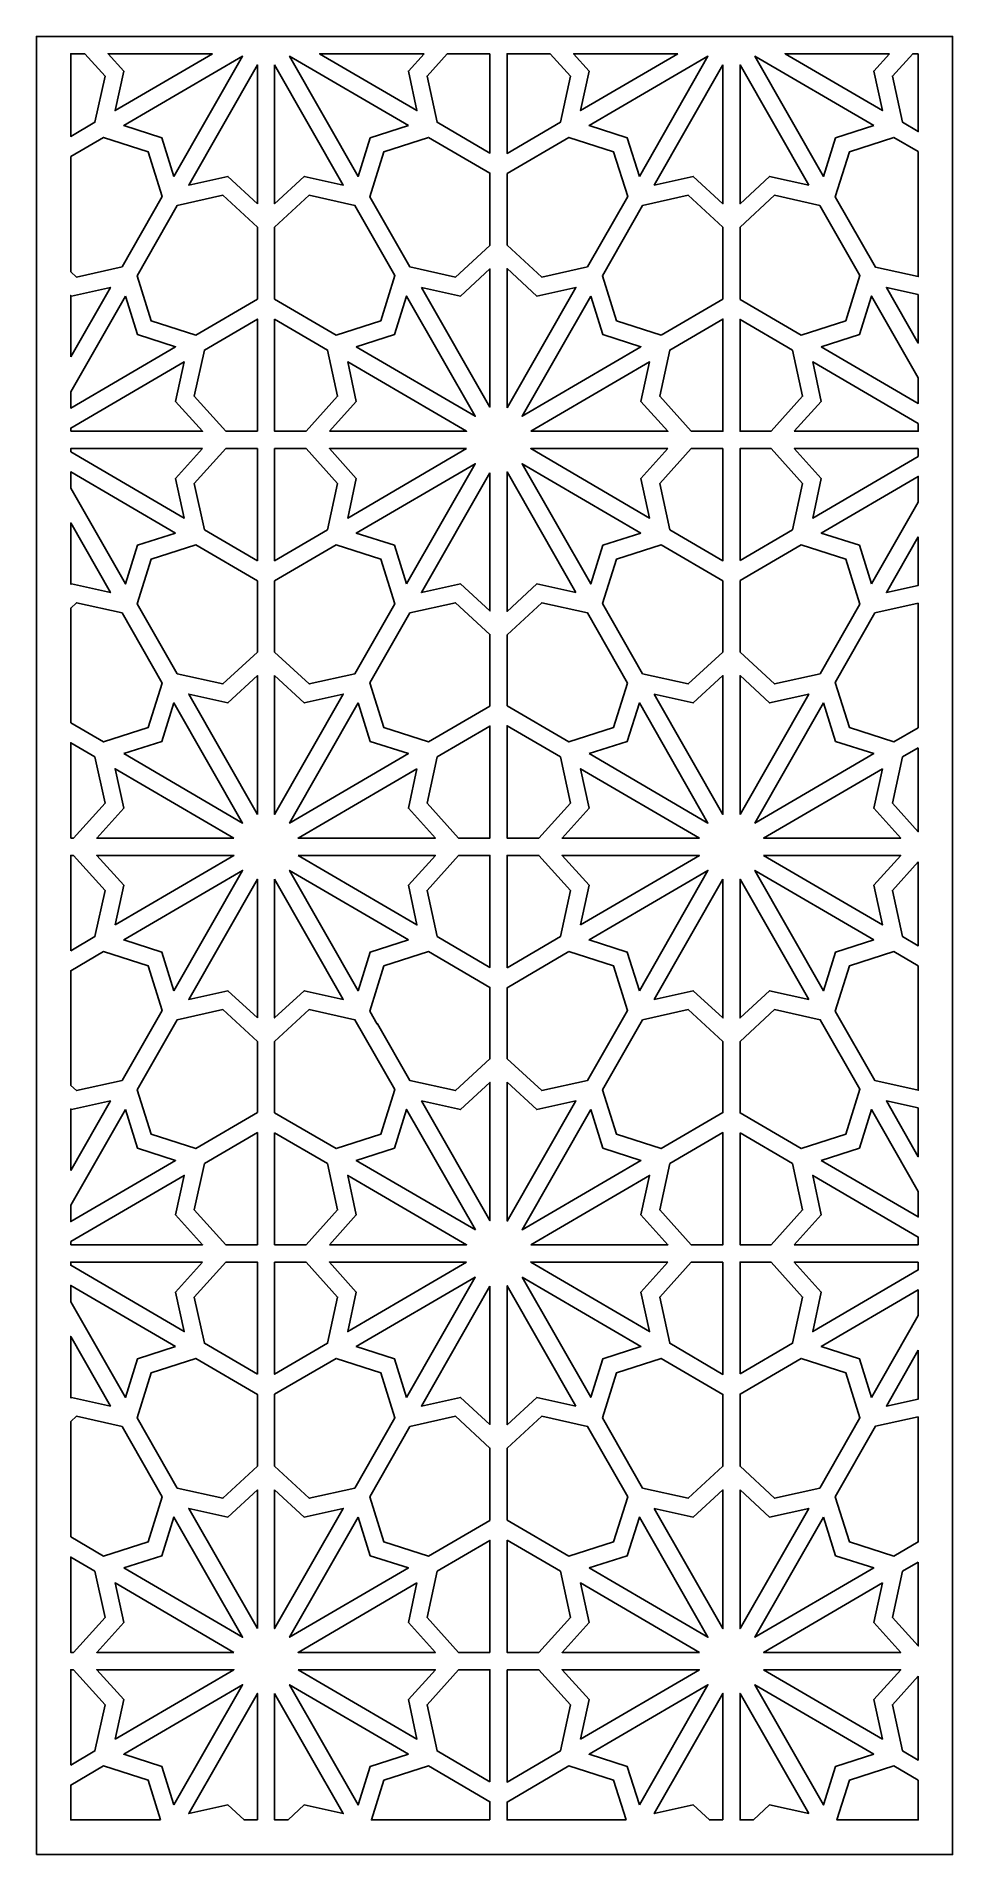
# Model space of a CAD drawing. Header units: centimetres. Extents: x -2.18 to 2.18, y -4.33 to 4.33.
import ezdxf

# ---------------------------------------------------------------- set-up
doc = ezdxf.new("R2010")
doc.units = ezdxf.units.CM
doc.header["$MEASUREMENT"] = 0
doc.layers.add('Layer 1', color=7, linetype='Continuous')

msp = doc.modelspace()

# ---------------------------------------------------------------- linework, layer by layer
at = {"layer": 'Layer 1', "color": 142}
for points, knots in [([(-2.18264, -4.33143), (-2.18264, -4.33143), (-2.18264, 4.33143), (-2.18264, 4.33143), (-2.18264, 4.33143), (-2.18264, 4.33143), (2.18264, 4.33143), (2.18264, 4.33143), (2.18264, 4.33143), (2.18264, 4.33143), (2.18264, 4.30856), (2.18264, 4.30856), (2.18264, 4.30856), (2.18264, 4.30856), (2.18264, 3.78256), (2.18264, 3.78256), (2.18264, 3.78256), (2.18264, 3.78256), (2.18264, 3.68699), (2.18264, 3.68699), (2.18264, 3.68699), (2.18264, 3.68699), (2.18264, 3.32581), (2.18264, 3.32581), (2.18264, 3.32581), (2.18264, 3.32581), (2.18264, 3.21371), (2.18264, 3.21371), (2.18264, 3.21371), (2.18264, 3.21371), (2.18264, 2.5831), (2.18264, 2.5831), (2.18264, 2.5831), (2.18264, 2.5831), (2.18264, 2.23409), (2.18264, 2.23409), (2.18264, 2.23409), (2.18264, 2.23409), (2.18264, 1.60348), (2.18264, 1.60348), (2.18264, 1.60348), (2.18264, 1.60348), (2.18264, 1.49138), (2.18264, 1.49138), (2.18264, 1.49138), (2.18264, 1.49138), (2.18264, 1.13337), (2.18264, 1.13337), (2.18264, 1.13337), (2.18264, 1.13337), (2.18264, 1.0378), (2.18264, 1.0378), (2.18264, 1.0378), (2.18264, 1.0378), (2.18264, 0.5118), (2.18264, 0.5118), (2.18264, 0.5118), (2.18264, 0.5118), (2.18264, 0.42903), (2.18264, 0.42903), (2.18264, 0.42903), (2.18264, 0.42903), (2.18264, -0.09697), (2.18264, -0.09697), (2.18264, -0.09697), (2.18264, -0.09697), (2.18264, -0.19254), (2.18264, -0.19254), (2.18264, -0.19254), (2.18264, -0.19254), (2.18264, -0.5501), (2.18264, -0.5501), (2.18264, -0.5501), (2.18264, -0.5501), (2.18264, -0.6622), (2.18264, -0.6622), (2.18264, -0.6622), (2.18264, -0.6622), (2.18264, -1.29281), (2.18264, -1.29281), (2.18264, -1.29281), (2.18264, -1.29281), (2.18264, -1.64182), (2.18264, -1.64182), (2.18264, -1.64182), (2.18264, -1.64182), (2.18264, -2.27243), (2.18264, -2.27243), (2.18264, -2.27243), (2.18264, -2.27243), (2.18264, -2.38453), (2.18264, -2.38453), (2.18264, -2.38453), (2.18264, -2.38453), (2.18264, -2.74615), (2.18264, -2.74615), (2.18264, -2.74615), (2.18264, -2.74615), (2.18264, -2.84172), (2.18264, -2.84172), (2.18264, -2.84172), (2.18264, -2.84172), (2.18264, -3.36773), (2.18264, -3.36773), (2.18264, -3.36773), (2.18264, -3.36773), (2.18264, -3.45049), (2.18264, -3.45049), (2.18264, -3.45049), (2.18264, -3.45049), (2.18264, -3.9765), (2.18264, -3.9765), (2.18264, -3.9765), (2.18264, -3.9765), (2.18264, -4.07207), (2.18264, -4.07207), (2.18264, -4.07207), (2.18264, -4.07207), (2.18264, -4.33143), (2.18264, -4.33143), (2.18264, -4.33143), (2.18264, -4.33143), (1.7028, -4.33143), (1.7028, -4.33143), (1.7028, -4.33143), (1.7028, -4.33143), (1.60829, -4.33143), (1.60829, -4.33143), (1.60829, -4.33143), (1.60829, -4.33143), (1.17579, -4.33143), (1.17579, -4.33143), (1.17579, -4.33143), (1.17579, -4.33143), (1.08209, -4.33143), (1.08209, -4.33143), (1.08209, -4.33143), (1.08209, -4.33143), (0.6496, -4.33143), (0.6496, -4.33143), (0.6496, -4.33143), (0.6496, -4.33143), (0.55508, -4.33143), (0.55508, -4.33143), (0.55508, -4.33143), (0.55508, -4.33143), (0.05969, -4.33143), (0.05969, -4.33143), (0.05969, -4.33143), (0.05969, -4.33143), (-0.02216, -4.33143), (-0.02216, -4.33143), (-0.02216, -4.33143), (-0.02216, -4.33143), (-0.51452, -4.33143), (-0.51452, -4.33143), (-0.51452, -4.33143), (-0.51452, -4.33143), (-0.60903, -4.33143), (-0.60903, -4.33143), (-0.60903, -4.33143), (-0.60903, -4.33143), (-1.04152, -4.33143), (-1.04152, -4.33143), (-1.04152, -4.33143), (-1.04152, -4.33143), (-1.13523, -4.33143), (-1.13523, -4.33143), (-1.13523, -4.33143), (-1.13523, -4.33143), (-1.56772, -4.33143), (-1.56772, -4.33143), (-1.56772, -4.33143), (-1.56772, -4.33143), (-1.66224, -4.33143), (-1.66224, -4.33143), (-1.66224, -4.33143), (-1.66224, -4.33143), (-2.15644, -4.33143), (-2.15644, -4.33143), (-2.15644, -4.33143), (-2.15644, -4.33143), (-2.18264, -4.33143), (-2.18264, -4.33143)], [0, 0, 0, 0, 0.0212766, 0.0212766, 0.0212766, 0.0212766, 0.0425532, 0.0425532, 0.0425532, 0.0425532, 0.0638298, 0.0638298, 0.0638298, 0.0638298, 0.0851064, 0.0851064, 0.0851064, 0.0851064, 0.106383, 0.106383, 0.106383, 0.106383, 0.1276596, 0.1276596, 0.1276596, 0.1276596, 0.1489362, 0.1489362, 0.1489362, 0.1489362, 0.1702128, 0.1702128, 0.1702128, 0.1702128, 0.1914894, 0.1914894, 0.1914894, 0.1914894, 0.212766, 0.212766, 0.212766, 0.212766, 0.2340426, 0.2340426, 0.2340426, 0.2340426, 0.2553191, 0.2553191, 0.2553191, 0.2553191, 0.2765957, 0.2765957, 0.2765957, 0.2765957, 0.2978723, 0.2978723, 0.2978723, 0.2978723, 0.3191489, 0.3191489, 0.3191489, 0.3191489, 0.3404255, 0.3404255, 0.3404255, 0.3404255, 0.3617021, 0.3617021, 0.3617021, 0.3617021, 0.3829787, 0.3829787, 0.3829787, 0.3829787, 0.4042553, 0.4042553, 0.4042553, 0.4042553, 0.4255319, 0.4255319, 0.4255319, 0.4255319, 0.4468085, 0.4468085, 0.4468085, 0.4468085, 0.4680851, 0.4680851, 0.4680851, 0.4680851, 0.4893617, 0.4893617, 0.4893617, 0.4893617, 0.5106383, 0.5106383, 0.5106383, 0.5106383, 0.5319149, 0.5319149, 0.5319149, 0.5319149, 0.5531915, 0.5531915, 0.5531915, 0.5531915, 0.5744681, 0.5744681, 0.5744681, 0.5744681, 0.5957447, 0.5957447, 0.5957447, 0.5957447, 0.6170213, 0.6170213, 0.6170213, 0.6170213, 0.6382979, 0.6382979, 0.6382979, 0.6382979, 0.6595745, 0.6595745, 0.6595745, 0.6595745, 0.6808511, 0.6808511, 0.6808511, 0.6808511, 0.7021277, 0.7021277, 0.7021277, 0.7021277, 0.7234043, 0.7234043, 0.7234043, 0.7234043, 0.7446809, 0.7446809, 0.7446809, 0.7446809, 0.7659574, 0.7659574, 0.7659574, 0.7659574, 0.787234, 0.787234, 0.787234, 0.787234, 0.8085106, 0.8085106, 0.8085106, 0.8085106, 0.8297872, 0.8297872, 0.8297872, 0.8297872, 0.8510638, 0.8510638, 0.8510638, 0.8510638, 0.8723404, 0.8723404, 0.8723404, 0.8723404, 0.893617, 0.893617, 0.893617, 0.893617, 0.9148936, 0.9148936, 0.9148936, 0.9148936, 0.9361702, 0.9361702, 0.9361702, 0.9361702, 0.9574468, 0.9574468, 0.9574468, 0.9574468, 1, 1, 1, 1]), ([(-1.95178, 4.24866), (-1.95178, 4.24866), (-2.01894, 4.24866), (-2.01894, 4.24866), (-2.01894, 4.24866), (-2.01894, 4.24866), (-2.01894, 3.85445), (-2.01894, 3.85445), (-2.01894, 3.85445), (-2.01894, 3.85445), (-1.90343, 3.92188), (-1.90343, 3.92188), (-1.90343, 3.92188), (-1.90343, 3.92188), (-1.8555, 4.14209), (-1.8555, 4.14209), (-1.8555, 4.14209), (-1.8555, 4.14209), (-1.95178, 4.24866), (-1.95178, 4.24866)], [0, 0, 0, 0, 0.1666667, 0.1666667, 0.1666667, 0.1666667, 0.3333333, 0.3333333, 0.3333333, 0.3333333, 0.5, 0.5, 0.5, 0.5, 0.6666667, 0.6666667, 0.6666667, 0.6666667, 1, 1, 1, 1]), ([(-1.34371, 4.24866), (-1.34371, 4.24866), (-1.84092, 4.24866), (-1.84092, 4.24866), (-1.84092, 4.24866), (-1.84092, 4.24866), (-1.76644, 4.16622), (-1.76644, 4.16622), (-1.76644, 4.16622), (-1.76644, 4.16622), (-1.80743, 3.97793), (-1.80743, 3.97793), (-1.80743, 3.97793), (-1.80743, 3.97793), (-1.34371, 4.24866), (-1.34371, 4.24866)], [0, 0, 0, 0, 0.2, 0.2, 0.2, 0.2, 0.4, 0.4, 0.4, 0.4, 0.6, 0.6, 0.6, 0.6, 1, 1, 1, 1]), ([(-0.33583, 4.24866), (-0.33583, 4.24866), (-0.83304, 4.24866), (-0.83304, 4.24866), (-0.83304, 4.24866), (-0.83304, 4.24866), (-0.36933, 3.97793), (-0.36933, 3.97793), (-0.36933, 3.97793), (-0.36933, 3.97793), (-0.41031, 4.16622), (-0.41031, 4.16622), (-0.41031, 4.16622), (-0.41031, 4.16622), (-0.33583, 4.24866), (-0.33583, 4.24866)], [0, 0, 0, 0, 0.2, 0.2, 0.2, 0.2, 0.4, 0.4, 0.4, 0.4, 0.6, 0.6, 0.6, 0.6, 1, 1, 1, 1]), ([(-0.02216, 4.24866), (-0.02216, 4.24866), (-0.22497, 4.24866), (-0.22497, 4.24866), (-0.22497, 4.24866), (-0.22497, 4.24866), (-0.32125, 4.14209), (-0.32125, 4.14209), (-0.32125, 4.14209), (-0.32125, 4.14209), (-0.27332, 3.92188), (-0.27332, 3.92188), (-0.27332, 3.92188), (-0.27332, 3.92188), (-0.02216, 3.77525), (-0.02216, 3.77525), (-0.02216, 3.77525), (-0.02216, 3.77525), (-0.02216, 4.24866), (-0.02216, 4.24866)], [0, 0, 0, 0, 0.1666667, 0.1666667, 0.1666667, 0.1666667, 0.3333333, 0.3333333, 0.3333333, 0.3333333, 0.5, 0.5, 0.5, 0.5, 0.6666667, 0.6666667, 0.6666667, 0.6666667, 1, 1, 1, 1]), ([(0.26554, 4.24866), (0.26554, 4.24866), (0.05969, 4.24866), (0.05969, 4.24866), (0.05969, 4.24866), (0.05969, 4.24866), (0.05969, 3.77348), (0.05969, 3.77348), (0.05969, 3.77348), (0.05969, 3.77348), (0.31388, 3.92188), (0.31388, 3.92188), (0.31388, 3.92188), (0.31388, 3.92188), (0.36182, 4.14209), (0.36182, 4.14209), (0.36182, 4.14209), (0.36182, 4.14209), (0.26554, 4.24866), (0.26554, 4.24866)], [0, 0, 0, 0, 0.1666667, 0.1666667, 0.1666667, 0.1666667, 0.3333333, 0.3333333, 0.3333333, 0.3333333, 0.5, 0.5, 0.5, 0.5, 0.6666667, 0.6666667, 0.6666667, 0.6666667, 1, 1, 1, 1]), ([(0.87361, 4.24866), (0.87361, 4.24866), (0.3764, 4.24866), (0.3764, 4.24866), (0.3764, 4.24866), (0.3764, 4.24866), (0.45088, 4.16622), (0.45088, 4.16622), (0.45088, 4.16622), (0.45088, 4.16622), (0.40989, 3.97793), (0.40989, 3.97793), (0.40989, 3.97793), (0.40989, 3.97793), (0.87361, 4.24866), (0.87361, 4.24866)], [0, 0, 0, 0, 0.2, 0.2, 0.2, 0.2, 0.4, 0.4, 0.4, 0.4, 0.6, 0.6, 0.6, 0.6, 1, 1, 1, 1]), ([(1.88149, 4.24866), (1.88149, 4.24866), (1.38428, 4.24866), (1.38428, 4.24866), (1.38428, 4.24866), (1.38428, 4.24866), (1.84799, 3.97793), (1.84799, 3.97793), (1.84799, 3.97793), (1.84799, 3.97793), (1.80701, 4.16622), (1.80701, 4.16622), (1.80701, 4.16622), (1.80701, 4.16622), (1.88149, 4.24866), (1.88149, 4.24866)], [0, 0, 0, 0, 0.2, 0.2, 0.2, 0.2, 0.4, 0.4, 0.4, 0.4, 0.6, 0.6, 0.6, 0.6, 1, 1, 1, 1]), ([(2.01895, 4.24866), (2.01895, 4.24866), (1.99235, 4.24866), (1.99235, 4.24866), (1.99235, 4.24866), (1.99235, 4.24866), (1.89607, 4.14209), (1.89607, 4.14209), (1.89607, 4.14209), (1.89607, 4.14209), (1.944, 3.92188), (1.944, 3.92188), (1.944, 3.92188), (1.944, 3.92188), (2.01895, 3.87813), (2.01895, 3.87813), (2.01895, 3.87813), (2.01895, 3.87813), (2.01895, 4.24866), (2.01895, 4.24866)], [0, 0, 0, 0, 0.1666667, 0.1666667, 0.1666667, 0.1666667, 0.3333333, 0.3333333, 0.3333333, 0.3333333, 0.5, 0.5, 0.5, 0.5, 0.6666667, 0.6666667, 0.6666667, 0.6666667, 1, 1, 1, 1]), ([(-1.52715, 3.66422), (-1.52715, 3.66422), (-1.20018, 4.23688), (-1.20018, 4.23688), (-1.20018, 4.23688), (-1.20018, 4.23688), (-1.7665, 3.90626), (-1.7665, 3.90626), (-1.7665, 3.90626), (-1.7665, 3.90626), (-1.58475, 3.848), (-1.58475, 3.848), (-1.58475, 3.848), (-1.58475, 3.848), (-1.52715, 3.66422), (-1.52715, 3.66422)], [0, 0, 0, 0, 0.2, 0.2, 0.2, 0.2, 0.4, 0.4, 0.4, 0.4, 0.6, 0.6, 0.6, 0.6, 1, 1, 1, 1]), ([(-1.1293, 3.53425), (-1.1293, 3.53425), (-1.1293, 4.1955), (-1.1293, 4.1955), (-1.1293, 4.1955), (-1.1293, 4.1955), (-1.45626, 3.62284), (-1.45626, 3.62284), (-1.45626, 3.62284), (-1.45626, 3.62284), (-1.27006, 3.66428), (-1.27006, 3.66428), (-1.27006, 3.66428), (-1.27006, 3.66428), (-1.1293, 3.53425), (-1.1293, 3.53425)], [0, 0, 0, 0, 0.2, 0.2, 0.2, 0.2, 0.4, 0.4, 0.4, 0.4, 0.6, 0.6, 0.6, 0.6, 1, 1, 1, 1]), ([(-1.04745, 4.1955), (-1.04745, 4.1955), (-1.04745, 3.53425), (-1.04745, 3.53425), (-1.04745, 3.53425), (-1.04745, 3.53425), (-0.90669, 3.66428), (-0.90669, 3.66428), (-0.90669, 3.66428), (-0.90669, 3.66428), (-0.72049, 3.62284), (-0.72049, 3.62284), (-0.72049, 3.62284), (-0.72049, 3.62284), (-1.04745, 4.1955), (-1.04745, 4.1955)], [0, 0, 0, 0, 0.2, 0.2, 0.2, 0.2, 0.4, 0.4, 0.4, 0.4, 0.6, 0.6, 0.6, 0.6, 1, 1, 1, 1]), ([(-0.41025, 3.90626), (-0.41025, 3.90626), (-0.97657, 4.23688), (-0.97657, 4.23688), (-0.97657, 4.23688), (-0.97657, 4.23688), (-0.6496, 3.66422), (-0.6496, 3.66422), (-0.6496, 3.66422), (-0.6496, 3.66422), (-0.592, 3.848), (-0.592, 3.848), (-0.592, 3.848), (-0.592, 3.848), (-0.41025, 3.90626), (-0.41025, 3.90626)], [0, 0, 0, 0, 0.2, 0.2, 0.2, 0.2, 0.4, 0.4, 0.4, 0.4, 0.6, 0.6, 0.6, 0.6, 1, 1, 1, 1]), ([(0.69017, 3.66422), (0.69017, 3.66422), (1.01714, 4.23688), (1.01714, 4.23688), (1.01714, 4.23688), (1.01714, 4.23688), (0.45082, 3.90626), (0.45082, 3.90626), (0.45082, 3.90626), (0.45082, 3.90626), (0.63256, 3.848), (0.63256, 3.848), (0.63256, 3.848), (0.63256, 3.848), (0.69017, 3.66422), (0.69017, 3.66422)], [0, 0, 0, 0, 0.2, 0.2, 0.2, 0.2, 0.4, 0.4, 0.4, 0.4, 0.6, 0.6, 0.6, 0.6, 1, 1, 1, 1]), ([(1.08802, 4.1955), (1.08802, 4.1955), (0.76105, 3.62284), (0.76105, 3.62284), (0.76105, 3.62284), (0.76105, 3.62284), (0.94726, 3.66428), (0.94726, 3.66428), (0.94726, 3.66428), (0.94726, 3.66428), (1.08802, 3.53425), (1.08802, 3.53425), (1.08802, 3.53425), (1.08802, 3.53425), (1.08802, 4.1955), (1.08802, 4.1955)], [0, 0, 0, 0, 0.2, 0.2, 0.2, 0.2, 0.4, 0.4, 0.4, 0.4, 0.6, 0.6, 0.6, 0.6, 1, 1, 1, 1]), ([(1.49683, 3.62284), (1.49683, 3.62284), (1.16987, 4.1955), (1.16987, 4.1955), (1.16987, 4.1955), (1.16987, 4.1955), (1.16987, 3.53425), (1.16987, 3.53425), (1.16987, 3.53425), (1.16987, 3.53425), (1.31063, 3.66428), (1.31063, 3.66428), (1.31063, 3.66428), (1.31063, 3.66428), (1.49683, 3.62284), (1.49683, 3.62284)], [0, 0, 0, 0, 0.2, 0.2, 0.2, 0.2, 0.4, 0.4, 0.4, 0.4, 0.6, 0.6, 0.6, 0.6, 1, 1, 1, 1]), ([(1.80707, 3.90626), (1.80707, 3.90626), (1.24075, 4.23688), (1.24075, 4.23688), (1.24075, 4.23688), (1.24075, 4.23688), (1.56771, 3.66422), (1.56771, 3.66422), (1.56771, 3.66422), (1.56771, 3.66422), (1.62532, 3.848), (1.62532, 3.848), (1.62532, 3.848), (1.62532, 3.848), (1.80707, 3.90626), (1.80707, 3.90626)], [0, 0, 0, 0, 0.2, 0.2, 0.2, 0.2, 0.4, 0.4, 0.4, 0.4, 0.6, 0.6, 0.6, 0.6, 1, 1, 1, 1]), ([(-2.01894, 3.20938), (-2.01894, 3.20938), (-1.99181, 3.18432), (-1.99181, 3.18432), (-1.99181, 3.18432), (-1.99181, 3.18432), (-1.77404, 3.23279), (-1.77404, 3.23279), (-1.77404, 3.23279), (-1.77404, 3.23279), (-1.58278, 3.56778), (-1.58278, 3.56778), (-1.58278, 3.56778), (-1.58278, 3.56778), (-1.64995, 3.78208), (-1.64995, 3.78208), (-1.64995, 3.78208), (-1.64995, 3.78208), (-1.86251, 3.8502), (-1.86251, 3.8502), (-1.86251, 3.8502), (-1.86251, 3.8502), (-2.01894, 3.75888), (-2.01894, 3.75888), (-2.01894, 3.75888), (-2.01894, 3.75888), (-2.01894, 3.20938), (-2.01894, 3.20938)], [0, 0, 0, 0, 0.125, 0.125, 0.125, 0.125, 0.25, 0.25, 0.25, 0.25, 0.375, 0.375, 0.375, 0.375, 0.5, 0.5, 0.5, 0.5, 0.625, 0.625, 0.625, 0.625, 0.75, 0.75, 0.75, 0.75, 1, 1, 1, 1]), ([(-0.02216, 3.33546), (-0.02216, 3.33546), (-0.02216, 3.67968), (-0.02216, 3.67968), (-0.02216, 3.67968), (-0.02216, 3.67968), (-0.31424, 3.8502), (-0.31424, 3.8502), (-0.31424, 3.8502), (-0.31424, 3.8502), (-0.5268, 3.78208), (-0.5268, 3.78208), (-0.5268, 3.78208), (-0.5268, 3.78208), (-0.59417, 3.56714), (-0.59417, 3.56714), (-0.59417, 3.56714), (-0.59417, 3.56714), (-0.40324, 3.23272), (-0.40324, 3.23272), (-0.40324, 3.23272), (-0.40324, 3.23272), (-0.18577, 3.18432), (-0.18577, 3.18432), (-0.18577, 3.18432), (-0.18577, 3.18432), (-0.02216, 3.33546), (-0.02216, 3.33546)], [0, 0, 0, 0, 0.125, 0.125, 0.125, 0.125, 0.25, 0.25, 0.25, 0.25, 0.375, 0.375, 0.375, 0.375, 0.5, 0.5, 0.5, 0.5, 0.625, 0.625, 0.625, 0.625, 0.75, 0.75, 0.75, 0.75, 1, 1, 1, 1]), ([(0.4431, 3.23279), (0.4431, 3.23279), (0.63448, 3.56798), (0.63448, 3.56798), (0.63448, 3.56798), (0.63448, 3.56798), (0.56737, 3.78208), (0.56737, 3.78208), (0.56737, 3.78208), (0.56737, 3.78208), (0.35481, 3.8502), (0.35481, 3.8502), (0.35481, 3.8502), (0.35481, 3.8502), (0.05969, 3.67791), (0.05969, 3.67791), (0.05969, 3.67791), (0.05969, 3.67791), (0.05969, 3.33733), (0.05969, 3.33733), (0.05969, 3.33733), (0.05969, 3.33733), (0.22533, 3.18432), (0.22533, 3.18432), (0.22533, 3.18432), (0.22533, 3.18432), (0.4431, 3.23279), (0.4431, 3.23279)], [0, 0, 0, 0, 0.125, 0.125, 0.125, 0.125, 0.25, 0.25, 0.25, 0.25, 0.375, 0.375, 0.375, 0.375, 0.5, 0.5, 0.5, 0.5, 0.625, 0.625, 0.625, 0.625, 0.75, 0.75, 0.75, 0.75, 1, 1, 1, 1]), ([(2.01895, 3.78256), (2.01895, 3.78256), (1.90308, 3.8502), (1.90308, 3.8502), (1.90308, 3.8502), (1.90308, 3.8502), (1.69052, 3.78208), (1.69052, 3.78208), (1.69052, 3.78208), (1.69052, 3.78208), (1.62314, 3.56714), (1.62314, 3.56714), (1.62314, 3.56714), (1.62314, 3.56714), (1.81438, 3.23219), (1.81438, 3.23219), (1.81438, 3.23219), (1.81438, 3.23219), (2.01895, 3.18666), (2.01895, 3.18666), (2.01895, 3.18666), (2.01895, 3.18666), (2.01895, 3.78256), (2.01895, 3.78256)], [0, 0, 0, 0, 0.1428571, 0.1428571, 0.1428571, 0.1428571, 0.2857143, 0.2857143, 0.2857143, 0.2857143, 0.4285714, 0.4285714, 0.4285714, 0.4285714, 0.5714286, 0.5714286, 0.5714286, 0.5714286, 0.7142857, 0.7142857, 0.7142857, 0.7142857, 1, 1, 1, 1]), ([(-1.1293, 3.07994), (-1.1293, 3.07994), (-1.1293, 3.42214), (-1.1293, 3.42214), (-1.1293, 3.42214), (-1.1293, 3.42214), (-1.29393, 3.57422), (-1.29393, 3.57422), (-1.29393, 3.57422), (-1.29393, 3.57422), (-1.51169, 3.52575), (-1.51169, 3.52575), (-1.51169, 3.52575), (-1.51169, 3.52575), (-1.70296, 3.19076), (-1.70296, 3.19076), (-1.70296, 3.19076), (-1.70296, 3.19076), (-1.63579, 2.97646), (-1.63579, 2.97646), (-1.63579, 2.97646), (-1.63579, 2.97646), (-1.42323, 2.90834), (-1.42323, 2.90834), (-1.42323, 2.90834), (-1.42323, 2.90834), (-1.1293, 3.07994), (-1.1293, 3.07994)], [0, 0, 0, 0, 0.125, 0.125, 0.125, 0.125, 0.25, 0.25, 0.25, 0.25, 0.375, 0.375, 0.375, 0.375, 0.5, 0.5, 0.5, 0.5, 0.625, 0.625, 0.625, 0.625, 0.75, 0.75, 0.75, 0.75, 1, 1, 1, 1]), ([(-1.04745, 3.42214), (-1.04745, 3.42214), (-1.04745, 3.07945), (-1.04745, 3.07945), (-1.04745, 3.07945), (-1.04745, 3.07945), (-0.75435, 2.90834), (-0.75435, 2.90834), (-0.75435, 2.90834), (-0.75435, 2.90834), (-0.5418, 2.97646), (-0.5418, 2.97646), (-0.5418, 2.97646), (-0.5418, 2.97646), (-0.47442, 3.1914), (-0.47442, 3.1914), (-0.47442, 3.1914), (-0.47442, 3.1914), (-0.66536, 3.52582), (-0.66536, 3.52582), (-0.66536, 3.52582), (-0.66536, 3.52582), (-0.88283, 3.57422), (-0.88283, 3.57422), (-0.88283, 3.57422), (-0.88283, 3.57422), (-1.04745, 3.42214), (-1.04745, 3.42214)], [0, 0, 0, 0, 0.125, 0.125, 0.125, 0.125, 0.25, 0.25, 0.25, 0.25, 0.375, 0.375, 0.375, 0.375, 0.5, 0.5, 0.5, 0.5, 0.625, 0.625, 0.625, 0.625, 0.75, 0.75, 0.75, 0.75, 1, 1, 1, 1]), ([(0.79391, 2.90834), (0.79391, 2.90834), (1.08802, 3.08004), (1.08802, 3.08004), (1.08802, 3.08004), (1.08802, 3.08004), (1.08802, 3.42214), (1.08802, 3.42214), (1.08802, 3.42214), (1.08802, 3.42214), (0.92339, 3.57422), (0.92339, 3.57422), (0.92339, 3.57422), (0.92339, 3.57422), (0.70562, 3.52575), (0.70562, 3.52575), (0.70562, 3.52575), (0.70562, 3.52575), (0.51424, 3.19056), (0.51424, 3.19056), (0.51424, 3.19056), (0.51424, 3.19056), (0.58135, 2.97646), (0.58135, 2.97646), (0.58135, 2.97646), (0.58135, 2.97646), (0.79391, 2.90834), (0.79391, 2.90834)], [0, 0, 0, 0, 0.125, 0.125, 0.125, 0.125, 0.25, 0.25, 0.25, 0.25, 0.375, 0.375, 0.375, 0.375, 0.5, 0.5, 0.5, 0.5, 0.625, 0.625, 0.625, 0.625, 0.75, 0.75, 0.75, 0.75, 1, 1, 1, 1]), ([(1.16987, 3.07824), (1.16987, 3.07824), (1.46089, 2.90834), (1.46089, 2.90834), (1.46089, 2.90834), (1.46089, 2.90834), (1.67345, 2.97646), (1.67345, 2.97646), (1.67345, 2.97646), (1.67345, 2.97646), (1.74082, 3.1914), (1.74082, 3.1914), (1.74082, 3.1914), (1.74082, 3.1914), (1.54959, 3.52635), (1.54959, 3.52635), (1.54959, 3.52635), (1.54959, 3.52635), (1.33449, 3.57422), (1.33449, 3.57422), (1.33449, 3.57422), (1.33449, 3.57422), (1.16987, 3.42214), (1.16987, 3.42214), (1.16987, 3.42214), (1.16987, 3.42214), (1.16987, 3.07824), (1.16987, 3.07824)], [0, 0, 0, 0, 0.125, 0.125, 0.125, 0.125, 0.25, 0.25, 0.25, 0.25, 0.375, 0.375, 0.375, 0.375, 0.5, 0.5, 0.5, 0.5, 0.625, 0.625, 0.625, 0.625, 0.75, 0.75, 0.75, 0.75, 1, 1, 1, 1]), ([(-0.34811, 3.1357), (-0.34811, 3.1357), (-0.02216, 2.56481), (-0.02216, 2.56481), (-0.02216, 2.56481), (-0.02216, 2.56481), (-0.02216, 3.22336), (-0.02216, 3.22336), (-0.02216, 3.22336), (-0.02216, 3.22336), (-0.16191, 3.09426), (-0.16191, 3.09426), (-0.16191, 3.09426), (-0.16191, 3.09426), (-0.34811, 3.1357), (-0.34811, 3.1357)], [0, 0, 0, 0, 0.2, 0.2, 0.2, 0.2, 0.4, 0.4, 0.4, 0.4, 0.6, 0.6, 0.6, 0.6, 1, 1, 1, 1]), ([(0.05969, 2.56127), (0.05969, 2.56127), (0.38767, 3.1357), (0.38767, 3.1357), (0.38767, 3.1357), (0.38767, 3.1357), (0.20146, 3.09426), (0.20146, 3.09426), (0.20146, 3.09426), (0.20146, 3.09426), (0.05969, 3.22523), (0.05969, 3.22523), (0.05969, 3.22523), (0.05969, 3.22523), (0.05969, 2.56127), (0.05969, 2.56127)], [0, 0, 0, 0, 0.2, 0.2, 0.2, 0.2, 0.4, 0.4, 0.4, 0.4, 0.6, 0.6, 0.6, 0.6, 1, 1, 1, 1]), ([(-2.01894, 2.80386), (-2.01894, 2.80386), (-1.82948, 3.1357), (-1.82948, 3.1357), (-1.82948, 3.1357), (-1.82948, 3.1357), (-2.01568, 3.09426), (-2.01568, 3.09426), (-2.01568, 3.09426), (-2.01568, 3.09426), (-2.01894, 3.09728), (-2.01894, 3.09728), (-2.01894, 3.09728), (-2.01894, 3.09728), (-2.01894, 2.80386), (-2.01894, 2.80386)], [0, 0, 0, 0, 0.2, 0.2, 0.2, 0.2, 0.4, 0.4, 0.4, 0.4, 0.6, 0.6, 0.6, 0.6, 1, 1, 1, 1]), ([(2.01895, 3.10192), (2.01895, 3.10192), (1.86714, 3.1357), (1.86714, 3.1357), (1.86714, 3.1357), (1.86714, 3.1357), (2.01895, 2.86981), (2.01895, 2.86981), (2.01895, 2.86981), (2.01895, 2.86981), (2.01895, 3.10192), (2.01895, 3.10192)], [0, 0, 0, 0, 0.25, 0.25, 0.25, 0.25, 0.5, 0.5, 0.5, 0.5, 1, 1, 1, 1]), ([(-1.75859, 3.09432), (-1.75859, 3.09432), (-2.01894, 2.63833), (-2.01894, 2.63833), (-2.01894, 2.63833), (-2.01894, 2.63833), (-2.01894, 2.56055), (-2.01894, 2.56055), (-2.01894, 2.56055), (-2.01894, 2.56055), (-1.51924, 2.85228), (-1.51924, 2.85228), (-1.51924, 2.85228), (-1.51924, 2.85228), (-1.70098, 2.91054), (-1.70098, 2.91054), (-1.70098, 2.91054), (-1.70098, 2.91054), (-1.75859, 3.09432), (-1.75859, 3.09432)], [0, 0, 0, 0, 0.1666667, 0.1666667, 0.1666667, 0.1666667, 0.3333333, 0.3333333, 0.3333333, 0.3333333, 0.5, 0.5, 0.5, 0.5, 0.6666667, 0.6666667, 0.6666667, 0.6666667, 1, 1, 1, 1]), ([(-0.65835, 2.85228), (-0.65835, 2.85228), (-0.09203, 2.52166), (-0.09203, 2.52166), (-0.09203, 2.52166), (-0.09203, 2.52166), (-0.41899, 3.09432), (-0.41899, 3.09432), (-0.41899, 3.09432), (-0.41899, 3.09432), (-0.4766, 2.91054), (-0.4766, 2.91054), (-0.4766, 2.91054), (-0.4766, 2.91054), (-0.65835, 2.85228), (-0.65835, 2.85228)], [0, 0, 0, 0, 0.2, 0.2, 0.2, 0.2, 0.4, 0.4, 0.4, 0.4, 0.6, 0.6, 0.6, 0.6, 1, 1, 1, 1]), ([(0.45855, 3.09432), (0.45855, 3.09432), (0.13159, 2.52166), (0.13159, 2.52166), (0.13159, 2.52166), (0.13159, 2.52166), (0.6979, 2.85228), (0.6979, 2.85228), (0.6979, 2.85228), (0.6979, 2.85228), (0.51616, 2.91054), (0.51616, 2.91054), (0.51616, 2.91054), (0.51616, 2.91054), (0.45855, 3.09432), (0.45855, 3.09432)], [0, 0, 0, 0, 0.2, 0.2, 0.2, 0.2, 0.4, 0.4, 0.4, 0.4, 0.6, 0.6, 0.6, 0.6, 1, 1, 1, 1]), ([(1.5569, 2.85228), (1.5569, 2.85228), (2.01895, 2.58253), (2.01895, 2.58253), (2.01895, 2.58253), (2.01895, 2.58253), (2.01895, 2.70428), (2.01895, 2.70428), (2.01895, 2.70428), (2.01895, 2.70428), (1.79625, 3.09432), (1.79625, 3.09432), (1.79625, 3.09432), (1.79625, 3.09432), (1.73865, 2.91054), (1.73865, 2.91054), (1.73865, 2.91054), (1.73865, 2.91054), (1.5569, 2.85228), (1.5569, 2.85228)], [0, 0, 0, 0, 0.1666667, 0.1666667, 0.1666667, 0.1666667, 0.3333333, 0.3333333, 0.3333333, 0.3333333, 0.5, 0.5, 0.5, 0.5, 0.6666667, 0.6666667, 0.6666667, 0.6666667, 1, 1, 1, 1]), ([(-1.1293, 2.44998), (-1.1293, 2.44998), (-1.1293, 2.98437), (-1.1293, 2.98437), (-1.1293, 2.98437), (-1.1293, 2.98437), (-1.38231, 2.83666), (-1.38231, 2.83666), (-1.38231, 2.83666), (-1.38231, 2.83666), (-1.43024, 2.61645), (-1.43024, 2.61645), (-1.43024, 2.61645), (-1.43024, 2.61645), (-1.27984, 2.44998), (-1.27984, 2.44998), (-1.27984, 2.44998), (-1.27984, 2.44998), (-1.1293, 2.44998), (-1.1293, 2.44998)], [0, 0, 0, 0, 0.1666667, 0.1666667, 0.1666667, 0.1666667, 0.3333333, 0.3333333, 0.3333333, 0.3333333, 0.5, 0.5, 0.5, 0.5, 0.6666667, 0.6666667, 0.6666667, 0.6666667, 1, 1, 1, 1]), ([(-1.04745, 2.98388), (-1.04745, 2.98388), (-1.04745, 2.44998), (-1.04745, 2.44998), (-1.04745, 2.44998), (-1.04745, 2.44998), (-0.89774, 2.44998), (-0.89774, 2.44998), (-0.89774, 2.44998), (-0.89774, 2.44998), (-0.74735, 2.61645), (-0.74735, 2.61645), (-0.74735, 2.61645), (-0.74735, 2.61645), (-0.79528, 2.83666), (-0.79528, 2.83666), (-0.79528, 2.83666), (-0.79528, 2.83666), (-1.04745, 2.98388), (-1.04745, 2.98388)], [0, 0, 0, 0, 0.1666667, 0.1666667, 0.1666667, 0.1666667, 0.3333333, 0.3333333, 0.3333333, 0.3333333, 0.5, 0.5, 0.5, 0.5, 0.6666667, 0.6666667, 0.6666667, 0.6666667, 1, 1, 1, 1]), ([(0.9373, 2.44998), (0.9373, 2.44998), (1.08802, 2.44998), (1.08802, 2.44998), (1.08802, 2.44998), (1.08802, 2.44998), (1.08802, 2.98447), (1.08802, 2.98447), (1.08802, 2.98447), (1.08802, 2.98447), (0.83484, 2.83666), (0.83484, 2.83666), (0.83484, 2.83666), (0.83484, 2.83666), (0.78691, 2.61645), (0.78691, 2.61645), (0.78691, 2.61645), (0.78691, 2.61645), (0.9373, 2.44998), (0.9373, 2.44998)], [0, 0, 0, 0, 0.1666667, 0.1666667, 0.1666667, 0.1666667, 0.3333333, 0.3333333, 0.3333333, 0.3333333, 0.5, 0.5, 0.5, 0.5, 0.6666667, 0.6666667, 0.6666667, 0.6666667, 1, 1, 1, 1]), ([(1.41997, 2.83666), (1.41997, 2.83666), (1.16987, 2.98267), (1.16987, 2.98267), (1.16987, 2.98267), (1.16987, 2.98267), (1.16987, 2.44998), (1.16987, 2.44998), (1.16987, 2.44998), (1.16987, 2.44998), (1.3175, 2.44998), (1.3175, 2.44998), (1.3175, 2.44998), (1.3175, 2.44998), (1.4679, 2.61645), (1.4679, 2.61645), (1.4679, 2.61645), (1.4679, 2.61645), (1.41997, 2.83666), (1.41997, 2.83666)], [0, 0, 0, 0, 0.1666667, 0.1666667, 0.1666667, 0.1666667, 0.3333333, 0.3333333, 0.3333333, 0.3333333, 0.5, 0.5, 0.5, 0.5, 0.6666667, 0.6666667, 0.6666667, 0.6666667, 1, 1, 1, 1]), ([(-2.01894, 2.44998), (-2.01894, 2.44998), (-1.39071, 2.44998), (-1.39071, 2.44998), (-1.39071, 2.44998), (-1.39071, 2.44998), (-1.5193, 2.59232), (-1.5193, 2.59232), (-1.5193, 2.59232), (-1.5193, 2.59232), (-1.47831, 2.78061), (-1.47831, 2.78061), (-1.47831, 2.78061), (-1.47831, 2.78061), (-2.01894, 2.46498), (-2.01894, 2.46498), (-2.01894, 2.46498), (-2.01894, 2.46498), (-2.01894, 2.44998), (-2.01894, 2.44998)], [0, 0, 0, 0, 0.1666667, 0.1666667, 0.1666667, 0.1666667, 0.3333333, 0.3333333, 0.3333333, 0.3333333, 0.5, 0.5, 0.5, 0.5, 0.6666667, 0.6666667, 0.6666667, 0.6666667, 1, 1, 1, 1]), ([(-0.78688, 2.44998), (-0.78688, 2.44998), (-0.13295, 2.44998), (-0.13295, 2.44998), (-0.13295, 2.44998), (-0.13295, 2.44998), (-0.69927, 2.78061), (-0.69927, 2.78061), (-0.69927, 2.78061), (-0.69927, 2.78061), (-0.65829, 2.59232), (-0.65829, 2.59232), (-0.65829, 2.59232), (-0.65829, 2.59232), (-0.78688, 2.44998), (-0.78688, 2.44998)], [0, 0, 0, 0, 0.2, 0.2, 0.2, 0.2, 0.4, 0.4, 0.4, 0.4, 0.6, 0.6, 0.6, 0.6, 1, 1, 1, 1]), ([(0.17251, 2.44998), (0.17251, 2.44998), (0.82644, 2.44998), (0.82644, 2.44998), (0.82644, 2.44998), (0.82644, 2.44998), (0.69785, 2.59232), (0.69785, 2.59232), (0.69785, 2.59232), (0.69785, 2.59232), (0.73883, 2.78061), (0.73883, 2.78061), (0.73883, 2.78061), (0.73883, 2.78061), (0.17251, 2.44998), (0.17251, 2.44998)], [0, 0, 0, 0, 0.2, 0.2, 0.2, 0.2, 0.4, 0.4, 0.4, 0.4, 0.6, 0.6, 0.6, 0.6, 1, 1, 1, 1]), ([(1.42837, 2.44998), (1.42837, 2.44998), (2.01895, 2.44998), (2.01895, 2.44998), (2.01895, 2.44998), (2.01895, 2.44998), (2.01895, 2.48696), (2.01895, 2.48696), (2.01895, 2.48696), (2.01895, 2.48696), (1.51597, 2.78061), (1.51597, 2.78061), (1.51597, 2.78061), (1.51597, 2.78061), (1.55696, 2.59232), (1.55696, 2.59232), (1.55696, 2.59232), (1.55696, 2.59232), (1.42837, 2.44998), (1.42837, 2.44998)], [0, 0, 0, 0, 0.1666667, 0.1666667, 0.1666667, 0.1666667, 0.3333333, 0.3333333, 0.3333333, 0.3333333, 0.5, 0.5, 0.5, 0.5, 0.6666667, 0.6666667, 0.6666667, 0.6666667, 1, 1, 1, 1]), ([(-1.39071, 2.36721), (-1.39071, 2.36721), (-2.01894, 2.36721), (-2.01894, 2.36721), (-2.01894, 2.36721), (-2.01894, 2.36721), (-2.01894, 2.35222), (-2.01894, 2.35222), (-2.01894, 2.35222), (-2.01894, 2.35222), (-1.47831, 2.03659), (-1.47831, 2.03659), (-1.47831, 2.03659), (-1.47831, 2.03659), (-1.5193, 2.22487), (-1.5193, 2.22487), (-1.5193, 2.22487), (-1.5193, 2.22487), (-1.39071, 2.36721), (-1.39071, 2.36721)], [0, 0, 0, 0, 0.1666667, 0.1666667, 0.1666667, 0.1666667, 0.3333333, 0.3333333, 0.3333333, 0.3333333, 0.5, 0.5, 0.5, 0.5, 0.6666667, 0.6666667, 0.6666667, 0.6666667, 1, 1, 1, 1]), ([(-1.1293, 1.83283), (-1.1293, 1.83283), (-1.1293, 2.36721), (-1.1293, 2.36721), (-1.1293, 2.36721), (-1.1293, 2.36721), (-1.27984, 2.36721), (-1.27984, 2.36721), (-1.27984, 2.36721), (-1.27984, 2.36721), (-1.43024, 2.20074), (-1.43024, 2.20074), (-1.43024, 2.20074), (-1.43024, 2.20074), (-1.38231, 1.98053), (-1.38231, 1.98053), (-1.38231, 1.98053), (-1.38231, 1.98053), (-1.1293, 1.83283), (-1.1293, 1.83283)], [0, 0, 0, 0, 0.1666667, 0.1666667, 0.1666667, 0.1666667, 0.3333333, 0.3333333, 0.3333333, 0.3333333, 0.5, 0.5, 0.5, 0.5, 0.6666667, 0.6666667, 0.6666667, 0.6666667, 1, 1, 1, 1]), ([(-1.04745, 2.36721), (-1.04745, 2.36721), (-1.04745, 1.83331), (-1.04745, 1.83331), (-1.04745, 1.83331), (-1.04745, 1.83331), (-0.79528, 1.98053), (-0.79528, 1.98053), (-0.79528, 1.98053), (-0.79528, 1.98053), (-0.74735, 2.20074), (-0.74735, 2.20074), (-0.74735, 2.20074), (-0.74735, 2.20074), (-0.89774, 2.36721), (-0.89774, 2.36721), (-0.89774, 2.36721), (-0.89774, 2.36721), (-1.04745, 2.36721), (-1.04745, 2.36721)], [0, 0, 0, 0, 0.1666667, 0.1666667, 0.1666667, 0.1666667, 0.3333333, 0.3333333, 0.3333333, 0.3333333, 0.5, 0.5, 0.5, 0.5, 0.6666667, 0.6666667, 0.6666667, 0.6666667, 1, 1, 1, 1]), ([(-0.13295, 2.36721), (-0.13295, 2.36721), (-0.78688, 2.36721), (-0.78688, 2.36721), (-0.78688, 2.36721), (-0.78688, 2.36721), (-0.65829, 2.22487), (-0.65829, 2.22487), (-0.65829, 2.22487), (-0.65829, 2.22487), (-0.69927, 2.03659), (-0.69927, 2.03659), (-0.69927, 2.03659), (-0.69927, 2.03659), (-0.13295, 2.36721), (-0.13295, 2.36721)], [0, 0, 0, 0, 0.2, 0.2, 0.2, 0.2, 0.4, 0.4, 0.4, 0.4, 0.6, 0.6, 0.6, 0.6, 1, 1, 1, 1]), ([(0.82644, 2.36721), (0.82644, 2.36721), (0.17251, 2.36721), (0.17251, 2.36721), (0.17251, 2.36721), (0.17251, 2.36721), (0.73883, 2.03659), (0.73883, 2.03659), (0.73883, 2.03659), (0.73883, 2.03659), (0.69785, 2.22487), (0.69785, 2.22487), (0.69785, 2.22487), (0.69785, 2.22487), (0.82644, 2.36721), (0.82644, 2.36721)], [0, 0, 0, 0, 0.2, 0.2, 0.2, 0.2, 0.4, 0.4, 0.4, 0.4, 0.6, 0.6, 0.6, 0.6, 1, 1, 1, 1]), ([(1.08802, 2.36721), (1.08802, 2.36721), (0.9373, 2.36721), (0.9373, 2.36721), (0.9373, 2.36721), (0.9373, 2.36721), (0.78691, 2.20074), (0.78691, 2.20074), (0.78691, 2.20074), (0.78691, 2.20074), (0.83484, 1.98053), (0.83484, 1.98053), (0.83484, 1.98053), (0.83484, 1.98053), (1.08802, 1.83272), (1.08802, 1.83272), (1.08802, 1.83272), (1.08802, 1.83272), (1.08802, 2.36721), (1.08802, 2.36721)], [0, 0, 0, 0, 0.1666667, 0.1666667, 0.1666667, 0.1666667, 0.3333333, 0.3333333, 0.3333333, 0.3333333, 0.5, 0.5, 0.5, 0.5, 0.6666667, 0.6666667, 0.6666667, 0.6666667, 1, 1, 1, 1]), ([(1.16987, 1.83452), (1.16987, 1.83452), (1.41997, 1.98053), (1.41997, 1.98053), (1.41997, 1.98053), (1.41997, 1.98053), (1.4679, 2.20074), (1.4679, 2.20074), (1.4679, 2.20074), (1.4679, 2.20074), (1.3175, 2.36721), (1.3175, 2.36721), (1.3175, 2.36721), (1.3175, 2.36721), (1.16987, 2.36721), (1.16987, 2.36721), (1.16987, 2.36721), (1.16987, 2.36721), (1.16987, 1.83452), (1.16987, 1.83452)], [0, 0, 0, 0, 0.1666667, 0.1666667, 0.1666667, 0.1666667, 0.3333333, 0.3333333, 0.3333333, 0.3333333, 0.5, 0.5, 0.5, 0.5, 0.6666667, 0.6666667, 0.6666667, 0.6666667, 1, 1, 1, 1]), ([(2.01895, 2.36721), (2.01895, 2.36721), (1.42837, 2.36721), (1.42837, 2.36721), (1.42837, 2.36721), (1.42837, 2.36721), (1.55696, 2.22487), (1.55696, 2.22487), (1.55696, 2.22487), (1.55696, 2.22487), (1.51597, 2.03659), (1.51597, 2.03659), (1.51597, 2.03659), (1.51597, 2.03659), (2.01895, 2.33023), (2.01895, 2.33023), (2.01895, 2.33023), (2.01895, 2.33023), (2.01895, 2.36721), (2.01895, 2.36721)], [0, 0, 0, 0, 0.1666667, 0.1666667, 0.1666667, 0.1666667, 0.3333333, 0.3333333, 0.3333333, 0.3333333, 0.5, 0.5, 0.5, 0.5, 0.6666667, 0.6666667, 0.6666667, 0.6666667, 1, 1, 1, 1]), ([(-1.51924, 1.96491), (-1.51924, 1.96491), (-2.01894, 2.25665), (-2.01894, 2.25665), (-2.01894, 2.25665), (-2.01894, 2.25665), (-2.01894, 2.17886), (-2.01894, 2.17886), (-2.01894, 2.17886), (-2.01894, 2.17886), (-1.75859, 1.72287), (-1.75859, 1.72287), (-1.75859, 1.72287), (-1.75859, 1.72287), (-1.70098, 1.90666), (-1.70098, 1.90666), (-1.70098, 1.90666), (-1.70098, 1.90666), (-1.51924, 1.96491), (-1.51924, 1.96491)], [0, 0, 0, 0, 0.1666667, 0.1666667, 0.1666667, 0.1666667, 0.3333333, 0.3333333, 0.3333333, 0.3333333, 0.5, 0.5, 0.5, 0.5, 0.6666667, 0.6666667, 0.6666667, 0.6666667, 1, 1, 1, 1]), ([(-0.41899, 1.72287), (-0.41899, 1.72287), (-0.09203, 2.29554), (-0.09203, 2.29554), (-0.09203, 2.29554), (-0.09203, 2.29554), (-0.65835, 1.96491), (-0.65835, 1.96491), (-0.65835, 1.96491), (-0.65835, 1.96491), (-0.4766, 1.90666), (-0.4766, 1.90666), (-0.4766, 1.90666), (-0.4766, 1.90666), (-0.41899, 1.72287), (-0.41899, 1.72287)], [0, 0, 0, 0, 0.2, 0.2, 0.2, 0.2, 0.4, 0.4, 0.4, 0.4, 0.6, 0.6, 0.6, 0.6, 1, 1, 1, 1]), ([(-0.02216, 2.25238), (-0.02216, 2.25238), (-0.34811, 1.68149), (-0.34811, 1.68149), (-0.34811, 1.68149), (-0.34811, 1.68149), (-0.16191, 1.72293), (-0.16191, 1.72293), (-0.16191, 1.72293), (-0.16191, 1.72293), (-0.02216, 1.59383), (-0.02216, 1.59383), (-0.02216, 1.59383), (-0.02216, 1.59383), (-0.02216, 2.25238), (-0.02216, 2.25238)], [0, 0, 0, 0, 0.2, 0.2, 0.2, 0.2, 0.4, 0.4, 0.4, 0.4, 0.6, 0.6, 0.6, 0.6, 1, 1, 1, 1]), ([(0.38767, 1.68149), (0.38767, 1.68149), (0.05969, 2.25592), (0.05969, 2.25592), (0.05969, 2.25592), (0.05969, 2.25592), (0.05969, 1.59197), (0.05969, 1.59197), (0.05969, 1.59197), (0.05969, 1.59197), (0.20146, 1.72293), (0.20146, 1.72293), (0.20146, 1.72293), (0.20146, 1.72293), (0.38767, 1.68149), (0.38767, 1.68149)], [0, 0, 0, 0, 0.2, 0.2, 0.2, 0.2, 0.4, 0.4, 0.4, 0.4, 0.6, 0.6, 0.6, 0.6, 1, 1, 1, 1]), ([(0.6979, 1.96491), (0.6979, 1.96491), (0.13159, 2.29554), (0.13159, 2.29554), (0.13159, 2.29554), (0.13159, 2.29554), (0.45855, 1.72287), (0.45855, 1.72287), (0.45855, 1.72287), (0.45855, 1.72287), (0.51616, 1.90666), (0.51616, 1.90666), (0.51616, 1.90666), (0.51616, 1.90666), (0.6979, 1.96491), (0.6979, 1.96491)], [0, 0, 0, 0, 0.2, 0.2, 0.2, 0.2, 0.4, 0.4, 0.4, 0.4, 0.6, 0.6, 0.6, 0.6, 1, 1, 1, 1]), ([(1.79625, 1.72287), (1.79625, 1.72287), (2.01895, 2.11291), (2.01895, 2.11291), (2.01895, 2.11291), (2.01895, 2.11291), (2.01895, 2.23466), (2.01895, 2.23466), (2.01895, 2.23466), (2.01895, 2.23466), (1.5569, 1.96491), (1.5569, 1.96491), (1.5569, 1.96491), (1.5569, 1.96491), (1.73865, 1.90666), (1.73865, 1.90666), (1.73865, 1.90666), (1.73865, 1.90666), (1.79625, 1.72287), (1.79625, 1.72287)], [0, 0, 0, 0, 0.1666667, 0.1666667, 0.1666667, 0.1666667, 0.3333333, 0.3333333, 0.3333333, 0.3333333, 0.5, 0.5, 0.5, 0.5, 0.6666667, 0.6666667, 0.6666667, 0.6666667, 1, 1, 1, 1]), ([(-2.01894, 1.71992), (-2.01894, 1.71992), (-2.01568, 1.72293), (-2.01568, 1.72293), (-2.01568, 1.72293), (-2.01568, 1.72293), (-1.82948, 1.68149), (-1.82948, 1.68149), (-1.82948, 1.68149), (-1.82948, 1.68149), (-2.01894, 2.01333), (-2.01894, 2.01333), (-2.01894, 2.01333), (-2.01894, 2.01333), (-2.01894, 1.71992), (-2.01894, 1.71992)], [0, 0, 0, 0, 0.2, 0.2, 0.2, 0.2, 0.4, 0.4, 0.4, 0.4, 0.6, 0.6, 0.6, 0.6, 1, 1, 1, 1]), ([(-1.1293, 1.39822), (-1.1293, 1.39822), (-1.1293, 1.73726), (-1.1293, 1.73726), (-1.1293, 1.73726), (-1.1293, 1.73726), (-1.42323, 1.90886), (-1.42323, 1.90886), (-1.42323, 1.90886), (-1.42323, 1.90886), (-1.63579, 1.84073), (-1.63579, 1.84073), (-1.63579, 1.84073), (-1.63579, 1.84073), (-1.70232, 1.62848), (-1.70232, 1.62848), (-1.70232, 1.62848), (-1.70232, 1.62848), (-1.51169, 1.29461), (-1.51169, 1.29461), (-1.51169, 1.29461), (-1.51169, 1.29461), (-1.29393, 1.24614), (-1.29393, 1.24614), (-1.29393, 1.24614), (-1.29393, 1.24614), (-1.1293, 1.39822), (-1.1293, 1.39822)], [0, 0, 0, 0, 0.125, 0.125, 0.125, 0.125, 0.25, 0.25, 0.25, 0.25, 0.375, 0.375, 0.375, 0.375, 0.5, 0.5, 0.5, 0.5, 0.625, 0.625, 0.625, 0.625, 0.75, 0.75, 0.75, 0.75, 1, 1, 1, 1]), ([(-1.04745, 1.73774), (-1.04745, 1.73774), (-1.04745, 1.39822), (-1.04745, 1.39822), (-1.04745, 1.39822), (-1.04745, 1.39822), (-0.88283, 1.24614), (-0.88283, 1.24614), (-0.88283, 1.24614), (-0.88283, 1.24614), (-0.66506, 1.29461), (-0.66506, 1.29461), (-0.66506, 1.29461), (-0.66506, 1.29461), (-0.47497, 1.62754), (-0.47497, 1.62754), (-0.47497, 1.62754), (-0.47497, 1.62754), (-0.5418, 1.84073), (-0.5418, 1.84073), (-0.5418, 1.84073), (-0.5418, 1.84073), (-0.75435, 1.90886), (-0.75435, 1.90886), (-0.75435, 1.90886), (-0.75435, 1.90886), (-1.04745, 1.73774), (-1.04745, 1.73774)], [0, 0, 0, 0, 0.125, 0.125, 0.125, 0.125, 0.25, 0.25, 0.25, 0.25, 0.375, 0.375, 0.375, 0.375, 0.5, 0.5, 0.5, 0.5, 0.625, 0.625, 0.625, 0.625, 0.75, 0.75, 0.75, 0.75, 1, 1, 1, 1]), ([(1.08802, 1.73715), (1.08802, 1.73715), (0.79391, 1.90886), (0.79391, 1.90886), (0.79391, 1.90886), (0.79391, 1.90886), (0.58135, 1.84073), (0.58135, 1.84073), (0.58135, 1.84073), (0.58135, 1.84073), (0.51489, 1.62868), (0.51489, 1.62868), (0.51489, 1.62868), (0.51489, 1.62868), (0.70562, 1.29461), (0.70562, 1.29461), (0.70562, 1.29461), (0.70562, 1.29461), (0.92339, 1.24614), (0.92339, 1.24614), (0.92339, 1.24614), (0.92339, 1.24614), (1.08802, 1.39822), (1.08802, 1.39822), (1.08802, 1.39822), (1.08802, 1.39822), (1.08802, 1.73715), (1.08802, 1.73715)], [0, 0, 0, 0, 0.125, 0.125, 0.125, 0.125, 0.25, 0.25, 0.25, 0.25, 0.375, 0.375, 0.375, 0.375, 0.5, 0.5, 0.5, 0.5, 0.625, 0.625, 0.625, 0.625, 0.75, 0.75, 0.75, 0.75, 1, 1, 1, 1]), ([(1.55166, 1.29447), (1.55166, 1.29447), (1.74082, 1.62579), (1.74082, 1.62579), (1.74082, 1.62579), (1.74082, 1.62579), (1.67345, 1.84073), (1.67345, 1.84073), (1.67345, 1.84073), (1.67345, 1.84073), (1.46089, 1.90886), (1.46089, 1.90886), (1.46089, 1.90886), (1.46089, 1.90886), (1.16987, 1.73895), (1.16987, 1.73895), (1.16987, 1.73895), (1.16987, 1.73895), (1.16987, 1.39822), (1.16987, 1.39822), (1.16987, 1.39822), (1.16987, 1.39822), (1.33449, 1.24614), (1.33449, 1.24614), (1.33449, 1.24614), (1.33449, 1.24614), (1.55166, 1.29447), (1.55166, 1.29447)], [0, 0, 0, 0, 0.125, 0.125, 0.125, 0.125, 0.25, 0.25, 0.25, 0.25, 0.375, 0.375, 0.375, 0.375, 0.5, 0.5, 0.5, 0.5, 0.625, 0.625, 0.625, 0.625, 0.75, 0.75, 0.75, 0.75, 1, 1, 1, 1]), ([(2.01895, 1.94738), (2.01895, 1.94738), (1.86714, 1.68149), (1.86714, 1.68149), (1.86714, 1.68149), (1.86714, 1.68149), (2.01895, 1.71528), (2.01895, 1.71528), (2.01895, 1.71528), (2.01895, 1.71528), (2.01895, 1.94738), (2.01895, 1.94738)], [0, 0, 0, 0, 0.25, 0.25, 0.25, 0.25, 0.5, 0.5, 0.5, 0.5, 1, 1, 1, 1]), ([(-2.01894, 1.06148), (-2.01894, 1.06148), (-1.86251, 0.97016), (-1.86251, 0.97016), (-1.86251, 0.97016), (-1.86251, 0.97016), (-1.64995, 1.03828), (-1.64995, 1.03828), (-1.64995, 1.03828), (-1.64995, 1.03828), (-1.58342, 1.25053), (-1.58342, 1.25053), (-1.58342, 1.25053), (-1.58342, 1.25053), (-1.77404, 1.58441), (-1.77404, 1.58441), (-1.77404, 1.58441), (-1.77404, 1.58441), (-1.99181, 1.63287), (-1.99181, 1.63287), (-1.99181, 1.63287), (-1.99181, 1.63287), (-2.01894, 1.60781), (-2.01894, 1.60781), (-2.01894, 1.60781), (-2.01894, 1.60781), (-2.01894, 1.06148), (-2.01894, 1.06148)], [0, 0, 0, 0, 0.125, 0.125, 0.125, 0.125, 0.25, 0.25, 0.25, 0.25, 0.375, 0.375, 0.375, 0.375, 0.5, 0.5, 0.5, 0.5, 0.625, 0.625, 0.625, 0.625, 0.75, 0.75, 0.75, 0.75, 1, 1, 1, 1]), ([(-0.40354, 1.58441), (-0.40354, 1.58441), (-0.59363, 1.25148), (-0.59363, 1.25148), (-0.59363, 1.25148), (-0.59363, 1.25148), (-0.5268, 1.03828), (-0.5268, 1.03828), (-0.5268, 1.03828), (-0.5268, 1.03828), (-0.31424, 0.97016), (-0.31424, 0.97016), (-0.31424, 0.97016), (-0.31424, 0.97016), (-0.02216, 1.14068), (-0.02216, 1.14068), (-0.02216, 1.14068), (-0.02216, 1.14068), (-0.02216, 1.48173), (-0.02216, 1.48173), (-0.02216, 1.48173), (-0.02216, 1.48173), (-0.18577, 1.63287), (-0.18577, 1.63287), (-0.18577, 1.63287), (-0.18577, 1.63287), (-0.40354, 1.58441), (-0.40354, 1.58441)], [0, 0, 0, 0, 0.125, 0.125, 0.125, 0.125, 0.25, 0.25, 0.25, 0.25, 0.375, 0.375, 0.375, 0.375, 0.5, 0.5, 0.5, 0.5, 0.625, 0.625, 0.625, 0.625, 0.75, 0.75, 0.75, 0.75, 1, 1, 1, 1]), ([(0.63384, 1.25034), (0.63384, 1.25034), (0.4431, 1.5844), (0.4431, 1.5844), (0.4431, 1.5844), (0.4431, 1.5844), (0.22533, 1.63287), (0.22533, 1.63287), (0.22533, 1.63287), (0.22533, 1.63287), (0.05969, 1.47986), (0.05969, 1.47986), (0.05969, 1.47986), (0.05969, 1.47986), (0.05969, 1.14245), (0.05969, 1.14245), (0.05969, 1.14245), (0.05969, 1.14245), (0.35481, 0.97016), (0.35481, 0.97016), (0.35481, 0.97016), (0.35481, 0.97016), (0.56737, 1.03828), (0.56737, 1.03828), (0.56737, 1.03828), (0.56737, 1.03828), (0.63384, 1.25034), (0.63384, 1.25034)], [0, 0, 0, 0, 0.125, 0.125, 0.125, 0.125, 0.25, 0.25, 0.25, 0.25, 0.375, 0.375, 0.375, 0.375, 0.5, 0.5, 0.5, 0.5, 0.625, 0.625, 0.625, 0.625, 0.75, 0.75, 0.75, 0.75, 1, 1, 1, 1]), ([(2.01895, 1.63053), (2.01895, 1.63053), (1.81231, 1.58454), (1.81231, 1.58454), (1.81231, 1.58454), (1.81231, 1.58454), (1.62314, 1.25322), (1.62314, 1.25322), (1.62314, 1.25322), (1.62314, 1.25322), (1.69052, 1.03828), (1.69052, 1.03828), (1.69052, 1.03828), (1.69052, 1.03828), (1.90308, 0.97016), (1.90308, 0.97016), (1.90308, 0.97016), (1.90308, 0.97016), (2.01895, 1.0378), (2.01895, 1.0378), (2.01895, 1.0378), (2.01895, 1.0378), (2.01895, 1.63053), (2.01895, 1.63053)], [0, 0, 0, 0, 0.1428571, 0.1428571, 0.1428571, 0.1428571, 0.2857143, 0.2857143, 0.2857143, 0.2857143, 0.4285714, 0.4285714, 0.4285714, 0.4285714, 0.5714286, 0.5714286, 0.5714286, 0.5714286, 0.7142857, 0.7142857, 0.7142857, 0.7142857, 1, 1, 1, 1]), ([(-1.1293, 0.62486), (-1.1293, 0.62486), (-1.1293, 1.28611), (-1.1293, 1.28611), (-1.1293, 1.28611), (-1.1293, 1.28611), (-1.27006, 1.15608), (-1.27006, 1.15608), (-1.27006, 1.15608), (-1.27006, 1.15608), (-1.45626, 1.19752), (-1.45626, 1.19752), (-1.45626, 1.19752), (-1.45626, 1.19752), (-1.1293, 0.62486), (-1.1293, 0.62486)], [0, 0, 0, 0, 0.2, 0.2, 0.2, 0.2, 0.4, 0.4, 0.4, 0.4, 0.6, 0.6, 0.6, 0.6, 1, 1, 1, 1]), ([(-1.04745, 1.28611), (-1.04745, 1.28611), (-1.04745, 0.62486), (-1.04745, 0.62486), (-1.04745, 0.62486), (-1.04745, 0.62486), (-0.72049, 1.19752), (-0.72049, 1.19752), (-0.72049, 1.19752), (-0.72049, 1.19752), (-0.90669, 1.15608), (-0.90669, 1.15608), (-0.90669, 1.15608), (-0.90669, 1.15608), (-1.04745, 1.28611), (-1.04745, 1.28611)], [0, 0, 0, 0, 0.2, 0.2, 0.2, 0.2, 0.4, 0.4, 0.4, 0.4, 0.6, 0.6, 0.6, 0.6, 1, 1, 1, 1]), ([(0.76105, 1.19752), (0.76105, 1.19752), (1.08802, 0.62486), (1.08802, 0.62486), (1.08802, 0.62486), (1.08802, 0.62486), (1.08802, 1.28611), (1.08802, 1.28611), (1.08802, 1.28611), (1.08802, 1.28611), (0.94726, 1.15608), (0.94726, 1.15608), (0.94726, 1.15608), (0.94726, 1.15608), (0.76105, 1.19752), (0.76105, 1.19752)], [0, 0, 0, 0, 0.2, 0.2, 0.2, 0.2, 0.4, 0.4, 0.4, 0.4, 0.6, 0.6, 0.6, 0.6, 1, 1, 1, 1]), ([(1.16987, 0.62486), (1.16987, 0.62486), (1.49683, 1.19752), (1.49683, 1.19752), (1.49683, 1.19752), (1.49683, 1.19752), (1.31063, 1.15608), (1.31063, 1.15608), (1.31063, 1.15608), (1.31063, 1.15608), (1.16987, 1.28611), (1.16987, 1.28611), (1.16987, 1.28611), (1.16987, 1.28611), (1.16987, 0.62486), (1.16987, 0.62486)], [0, 0, 0, 0, 0.2, 0.2, 0.2, 0.2, 0.4, 0.4, 0.4, 0.4, 0.6, 0.6, 0.6, 0.6, 1, 1, 1, 1]), ([(-1.7665, 0.9141), (-1.7665, 0.9141), (-1.20018, 0.58348), (-1.20018, 0.58348), (-1.20018, 0.58348), (-1.20018, 0.58348), (-1.52715, 1.15614), (-1.52715, 1.15614), (-1.52715, 1.15614), (-1.52715, 1.15614), (-1.58475, 0.97236), (-1.58475, 0.97236), (-1.58475, 0.97236), (-1.58475, 0.97236), (-1.7665, 0.9141), (-1.7665, 0.9141)], [0, 0, 0, 0, 0.2, 0.2, 0.2, 0.2, 0.4, 0.4, 0.4, 0.4, 0.6, 0.6, 0.6, 0.6, 1, 1, 1, 1]), ([(-0.6496, 1.15614), (-0.6496, 1.15614), (-0.97657, 0.58348), (-0.97657, 0.58348), (-0.97657, 0.58348), (-0.97657, 0.58348), (-0.41025, 0.9141), (-0.41025, 0.9141), (-0.41025, 0.9141), (-0.41025, 0.9141), (-0.592, 0.97236), (-0.592, 0.97236), (-0.592, 0.97236), (-0.592, 0.97236), (-0.6496, 1.15614), (-0.6496, 1.15614)], [0, 0, 0, 0, 0.2, 0.2, 0.2, 0.2, 0.4, 0.4, 0.4, 0.4, 0.6, 0.6, 0.6, 0.6, 1, 1, 1, 1]), ([(0.45082, 0.9141), (0.45082, 0.9141), (1.01714, 0.58348), (1.01714, 0.58348), (1.01714, 0.58348), (1.01714, 0.58348), (0.69017, 1.15614), (0.69017, 1.15614), (0.69017, 1.15614), (0.69017, 1.15614), (0.63256, 0.97236), (0.63256, 0.97236), (0.63256, 0.97236), (0.63256, 0.97236), (0.45082, 0.9141), (0.45082, 0.9141)], [0, 0, 0, 0, 0.2, 0.2, 0.2, 0.2, 0.4, 0.4, 0.4, 0.4, 0.6, 0.6, 0.6, 0.6, 1, 1, 1, 1]), ([(1.56771, 1.15614), (1.56771, 1.15614), (1.24075, 0.58348), (1.24075, 0.58348), (1.24075, 0.58348), (1.24075, 0.58348), (1.80707, 0.9141), (1.80707, 0.9141), (1.80707, 0.9141), (1.80707, 0.9141), (1.62532, 0.97236), (1.62532, 0.97236), (1.62532, 0.97236), (1.62532, 0.97236), (1.56771, 1.15614), (1.56771, 1.15614)], [0, 0, 0, 0, 0.2, 0.2, 0.2, 0.2, 0.4, 0.4, 0.4, 0.4, 0.6, 0.6, 0.6, 0.6, 1, 1, 1, 1]), ([(-0.27332, 0.89848), (-0.27332, 0.89848), (-0.32125, 0.67827), (-0.32125, 0.67827), (-0.32125, 0.67827), (-0.32125, 0.67827), (-0.17086, 0.5118), (-0.17086, 0.5118), (-0.17086, 0.5118), (-0.17086, 0.5118), (-0.02216, 0.5118), (-0.02216, 0.5118), (-0.02216, 0.5118), (-0.02216, 0.5118), (-0.02216, 1.04511), (-0.02216, 1.04511), (-0.02216, 1.04511), (-0.02216, 1.04511), (-0.27332, 0.89848), (-0.27332, 0.89848)], [0, 0, 0, 0, 0.1666667, 0.1666667, 0.1666667, 0.1666667, 0.3333333, 0.3333333, 0.3333333, 0.3333333, 0.5, 0.5, 0.5, 0.5, 0.6666667, 0.6666667, 0.6666667, 0.6666667, 1, 1, 1, 1]), ([(0.31388, 0.89848), (0.31388, 0.89848), (0.05969, 1.04688), (0.05969, 1.04688), (0.05969, 1.04688), (0.05969, 1.04688), (0.05969, 0.5118), (0.05969, 0.5118), (0.05969, 0.5118), (0.05969, 0.5118), (0.21142, 0.5118), (0.21142, 0.5118), (0.21142, 0.5118), (0.21142, 0.5118), (0.36182, 0.67827), (0.36182, 0.67827), (0.36182, 0.67827), (0.36182, 0.67827), (0.31388, 0.89848), (0.31388, 0.89848)], [0, 0, 0, 0, 0.1666667, 0.1666667, 0.1666667, 0.1666667, 0.3333333, 0.3333333, 0.3333333, 0.3333333, 0.5, 0.5, 0.5, 0.5, 0.6666667, 0.6666667, 0.6666667, 0.6666667, 1, 1, 1, 1]), ([(-2.01894, 0.5118), (-2.01894, 0.5118), (-2.0059, 0.5118), (-2.0059, 0.5118), (-2.0059, 0.5118), (-2.0059, 0.5118), (-1.8555, 0.67827), (-1.8555, 0.67827), (-1.8555, 0.67827), (-1.8555, 0.67827), (-1.90343, 0.89848), (-1.90343, 0.89848), (-1.90343, 0.89848), (-1.90343, 0.89848), (-2.01894, 0.96591), (-2.01894, 0.96591), (-2.01894, 0.96591), (-2.01894, 0.96591), (-2.01894, 0.5118), (-2.01894, 0.5118)], [0, 0, 0, 0, 0.1666667, 0.1666667, 0.1666667, 0.1666667, 0.3333333, 0.3333333, 0.3333333, 0.3333333, 0.5, 0.5, 0.5, 0.5, 0.6666667, 0.6666667, 0.6666667, 0.6666667, 1, 1, 1, 1]), ([(2.01895, 0.94223), (2.01895, 0.94223), (1.944, 0.89848), (1.944, 0.89848), (1.944, 0.89848), (1.944, 0.89848), (1.89607, 0.67827), (1.89607, 0.67827), (1.89607, 0.67827), (1.89607, 0.67827), (2.01895, 0.54226), (2.01895, 0.54226), (2.01895, 0.54226), (2.01895, 0.54226), (2.01895, 0.94223), (2.01895, 0.94223)], [0, 0, 0, 0, 0.2, 0.2, 0.2, 0.2, 0.4, 0.4, 0.4, 0.4, 0.6, 0.6, 0.6, 0.6, 1, 1, 1, 1]), ([(-1.24111, 0.5118), (-1.24111, 0.5118), (-1.80743, 0.84243), (-1.80743, 0.84243), (-1.80743, 0.84243), (-1.80743, 0.84243), (-1.76644, 0.65414), (-1.76644, 0.65414), (-1.76644, 0.65414), (-1.76644, 0.65414), (-1.89503, 0.5118), (-1.89503, 0.5118), (-1.89503, 0.5118), (-1.89503, 0.5118), (-1.24111, 0.5118), (-1.24111, 0.5118)], [0, 0, 0, 0, 0.2, 0.2, 0.2, 0.2, 0.4, 0.4, 0.4, 0.4, 0.6, 0.6, 0.6, 0.6, 1, 1, 1, 1]), ([(-0.36933, 0.84243), (-0.36933, 0.84243), (-0.93564, 0.5118), (-0.93564, 0.5118), (-0.93564, 0.5118), (-0.93564, 0.5118), (-0.28172, 0.5118), (-0.28172, 0.5118), (-0.28172, 0.5118), (-0.28172, 0.5118), (-0.41031, 0.65414), (-0.41031, 0.65414), (-0.41031, 0.65414), (-0.41031, 0.65414), (-0.36933, 0.84243), (-0.36933, 0.84243)], [0, 0, 0, 0, 0.2, 0.2, 0.2, 0.2, 0.4, 0.4, 0.4, 0.4, 0.6, 0.6, 0.6, 0.6, 1, 1, 1, 1]), ([(0.97621, 0.5118), (0.97621, 0.5118), (0.40989, 0.84243), (0.40989, 0.84243), (0.40989, 0.84243), (0.40989, 0.84243), (0.45088, 0.65414), (0.45088, 0.65414), (0.45088, 0.65414), (0.45088, 0.65414), (0.32228, 0.5118), (0.32228, 0.5118), (0.32228, 0.5118), (0.32228, 0.5118), (0.97621, 0.5118), (0.97621, 0.5118)], [0, 0, 0, 0, 0.2, 0.2, 0.2, 0.2, 0.4, 0.4, 0.4, 0.4, 0.6, 0.6, 0.6, 0.6, 1, 1, 1, 1]), ([(1.84799, 0.84243), (1.84799, 0.84243), (1.28168, 0.5118), (1.28168, 0.5118), (1.28168, 0.5118), (1.28168, 0.5118), (1.9356, 0.5118), (1.9356, 0.5118), (1.9356, 0.5118), (1.9356, 0.5118), (1.80701, 0.65414), (1.80701, 0.65414), (1.80701, 0.65414), (1.80701, 0.65414), (1.84799, 0.84243), (1.84799, 0.84243)], [0, 0, 0, 0, 0.2, 0.2, 0.2, 0.2, 0.4, 0.4, 0.4, 0.4, 0.6, 0.6, 0.6, 0.6, 1, 1, 1, 1]), ([(-2.01894, -0.02508), (-2.01894, -0.02508), (-1.90343, 0.04236), (-1.90343, 0.04236), (-1.90343, 0.04236), (-1.90343, 0.04236), (-1.8555, 0.26256), (-1.8555, 0.26256), (-1.8555, 0.26256), (-1.8555, 0.26256), (-2.0059, 0.42903), (-2.0059, 0.42903), (-2.0059, 0.42903), (-2.0059, 0.42903), (-2.01894, 0.42903), (-2.01894, 0.42903), (-2.01894, 0.42903), (-2.01894, 0.42903), (-2.01894, -0.02508), (-2.01894, -0.02508)], [0, 0, 0, 0, 0.1666667, 0.1666667, 0.1666667, 0.1666667, 0.3333333, 0.3333333, 0.3333333, 0.3333333, 0.5, 0.5, 0.5, 0.5, 0.6666667, 0.6666667, 0.6666667, 0.6666667, 1, 1, 1, 1]), ([(-1.80743, 0.09841), (-1.80743, 0.09841), (-1.24111, 0.42903), (-1.24111, 0.42903), (-1.24111, 0.42903), (-1.24111, 0.42903), (-1.89503, 0.42903), (-1.89503, 0.42903), (-1.89503, 0.42903), (-1.89503, 0.42903), (-1.76644, 0.2867), (-1.76644, 0.2867), (-1.76644, 0.2867), (-1.76644, 0.2867), (-1.80743, 0.09841), (-1.80743, 0.09841)], [0, 0, 0, 0, 0.2, 0.2, 0.2, 0.2, 0.4, 0.4, 0.4, 0.4, 0.6, 0.6, 0.6, 0.6, 1, 1, 1, 1]), ([(-1.52715, -0.21531), (-1.52715, -0.21531), (-1.20018, 0.35736), (-1.20018, 0.35736), (-1.20018, 0.35736), (-1.20018, 0.35736), (-1.7665, 0.02673), (-1.7665, 0.02673), (-1.7665, 0.02673), (-1.7665, 0.02673), (-1.58475, -0.03152), (-1.58475, -0.03152), (-1.58475, -0.03152), (-1.58475, -0.03152), (-1.52715, -0.21531), (-1.52715, -0.21531)], [0, 0, 0, 0, 0.2, 0.2, 0.2, 0.2, 0.4, 0.4, 0.4, 0.4, 0.6, 0.6, 0.6, 0.6, 1, 1, 1, 1]), ([(-0.41025, 0.02673), (-0.41025, 0.02673), (-0.97657, 0.35736), (-0.97657, 0.35736), (-0.97657, 0.35736), (-0.97657, 0.35736), (-0.6496, -0.21531), (-0.6496, -0.21531), (-0.6496, -0.21531), (-0.6496, -0.21531), (-0.592, -0.03152), (-0.592, -0.03152), (-0.592, -0.03152), (-0.592, -0.03152), (-0.41025, 0.02673), (-0.41025, 0.02673)], [0, 0, 0, 0, 0.2, 0.2, 0.2, 0.2, 0.4, 0.4, 0.4, 0.4, 0.6, 0.6, 0.6, 0.6, 1, 1, 1, 1]), ([(-0.93564, 0.42903), (-0.93564, 0.42903), (-0.36933, 0.09841), (-0.36933, 0.09841), (-0.36933, 0.09841), (-0.36933, 0.09841), (-0.41031, 0.2867), (-0.41031, 0.2867), (-0.41031, 0.2867), (-0.41031, 0.2867), (-0.28172, 0.42903), (-0.28172, 0.42903), (-0.28172, 0.42903), (-0.28172, 0.42903), (-0.93564, 0.42903), (-0.93564, 0.42903)], [0, 0, 0, 0, 0.2, 0.2, 0.2, 0.2, 0.4, 0.4, 0.4, 0.4, 0.6, 0.6, 0.6, 0.6, 1, 1, 1, 1]), ([(-0.27332, 0.04236), (-0.27332, 0.04236), (-0.02216, -0.10428), (-0.02216, -0.10428), (-0.02216, -0.10428), (-0.02216, -0.10428), (-0.02216, 0.42903), (-0.02216, 0.42903), (-0.02216, 0.42903), (-0.02216, 0.42903), (-0.17086, 0.42903), (-0.17086, 0.42903), (-0.17086, 0.42903), (-0.17086, 0.42903), (-0.32125, 0.26256), (-0.32125, 0.26256), (-0.32125, 0.26256), (-0.32125, 0.26256), (-0.27332, 0.04236), (-0.27332, 0.04236)], [0, 0, 0, 0, 0.1666667, 0.1666667, 0.1666667, 0.1666667, 0.3333333, 0.3333333, 0.3333333, 0.3333333, 0.5, 0.5, 0.5, 0.5, 0.6666667, 0.6666667, 0.6666667, 0.6666667, 1, 1, 1, 1]), ([(0.05969, -0.10605), (0.05969, -0.10605), (0.31388, 0.04236), (0.31388, 0.04236), (0.31388, 0.04236), (0.31388, 0.04236), (0.36182, 0.26256), (0.36182, 0.26256), (0.36182, 0.26256), (0.36182, 0.26256), (0.21142, 0.42903), (0.21142, 0.42903), (0.21142, 0.42903), (0.21142, 0.42903), (0.05969, 0.42903), (0.05969, 0.42903), (0.05969, 0.42903), (0.05969, 0.42903), (0.05969, -0.10605), (0.05969, -0.10605)], [0, 0, 0, 0, 0.1666667, 0.1666667, 0.1666667, 0.1666667, 0.3333333, 0.3333333, 0.3333333, 0.3333333, 0.5, 0.5, 0.5, 0.5, 0.6666667, 0.6666667, 0.6666667, 0.6666667, 1, 1, 1, 1]), ([(0.40989, 0.09841), (0.40989, 0.09841), (0.97621, 0.42903), (0.97621, 0.42903), (0.97621, 0.42903), (0.97621, 0.42903), (0.32228, 0.42903), (0.32228, 0.42903), (0.32228, 0.42903), (0.32228, 0.42903), (0.45088, 0.2867), (0.45088, 0.2867), (0.45088, 0.2867), (0.45088, 0.2867), (0.40989, 0.09841), (0.40989, 0.09841)], [0, 0, 0, 0, 0.2, 0.2, 0.2, 0.2, 0.4, 0.4, 0.4, 0.4, 0.6, 0.6, 0.6, 0.6, 1, 1, 1, 1]), ([(0.69017, -0.21531), (0.69017, -0.21531), (1.01714, 0.35736), (1.01714, 0.35736), (1.01714, 0.35736), (1.01714, 0.35736), (0.45082, 0.02673), (0.45082, 0.02673), (0.45082, 0.02673), (0.45082, 0.02673), (0.63256, -0.03152), (0.63256, -0.03152), (0.63256, -0.03152), (0.63256, -0.03152), (0.69017, -0.21531), (0.69017, -0.21531)], [0, 0, 0, 0, 0.2, 0.2, 0.2, 0.2, 0.4, 0.4, 0.4, 0.4, 0.6, 0.6, 0.6, 0.6, 1, 1, 1, 1]), ([(1.80707, 0.02673), (1.80707, 0.02673), (1.24075, 0.35736), (1.24075, 0.35736), (1.24075, 0.35736), (1.24075, 0.35736), (1.56771, -0.21531), (1.56771, -0.21531), (1.56771, -0.21531), (1.56771, -0.21531), (1.62532, -0.03152), (1.62532, -0.03152), (1.62532, -0.03152), (1.62532, -0.03152), (1.80707, 0.02673), (1.80707, 0.02673)], [0, 0, 0, 0, 0.2, 0.2, 0.2, 0.2, 0.4, 0.4, 0.4, 0.4, 0.6, 0.6, 0.6, 0.6, 1, 1, 1, 1]), ([(1.28168, 0.42903), (1.28168, 0.42903), (1.84799, 0.09841), (1.84799, 0.09841), (1.84799, 0.09841), (1.84799, 0.09841), (1.80701, 0.2867), (1.80701, 0.2867), (1.80701, 0.2867), (1.80701, 0.2867), (1.9356, 0.42903), (1.9356, 0.42903), (1.9356, 0.42903), (1.9356, 0.42903), (1.28168, 0.42903), (1.28168, 0.42903)], [0, 0, 0, 0, 0.2, 0.2, 0.2, 0.2, 0.4, 0.4, 0.4, 0.4, 0.6, 0.6, 0.6, 0.6, 1, 1, 1, 1]), ([(2.01895, 0.39858), (2.01895, 0.39858), (1.89607, 0.26256), (1.89607, 0.26256), (1.89607, 0.26256), (1.89607, 0.26256), (1.944, 0.04236), (1.944, 0.04236), (1.944, 0.04236), (1.944, 0.04236), (2.01895, -0.0014), (2.01895, -0.0014), (2.01895, -0.0014), (2.01895, -0.0014), (2.01895, 0.39858), (2.01895, 0.39858)], [0, 0, 0, 0, 0.2, 0.2, 0.2, 0.2, 0.4, 0.4, 0.4, 0.4, 0.6, 0.6, 0.6, 0.6, 1, 1, 1, 1]), ([(-1.1293, -0.34528), (-1.1293, -0.34528), (-1.1293, 0.31597), (-1.1293, 0.31597), (-1.1293, 0.31597), (-1.1293, 0.31597), (-1.45626, -0.25669), (-1.45626, -0.25669), (-1.45626, -0.25669), (-1.45626, -0.25669), (-1.27006, -0.21525), (-1.27006, -0.21525), (-1.27006, -0.21525), (-1.27006, -0.21525), (-1.1293, -0.34528), (-1.1293, -0.34528)], [0, 0, 0, 0, 0.2, 0.2, 0.2, 0.2, 0.4, 0.4, 0.4, 0.4, 0.6, 0.6, 0.6, 0.6, 1, 1, 1, 1]), ([(-1.04745, 0.31597), (-1.04745, 0.31597), (-1.04745, -0.34528), (-1.04745, -0.34528), (-1.04745, -0.34528), (-1.04745, -0.34528), (-0.90669, -0.21525), (-0.90669, -0.21525), (-0.90669, -0.21525), (-0.90669, -0.21525), (-0.72049, -0.25669), (-0.72049, -0.25669), (-0.72049, -0.25669), (-0.72049, -0.25669), (-1.04745, 0.31597), (-1.04745, 0.31597)], [0, 0, 0, 0, 0.2, 0.2, 0.2, 0.2, 0.4, 0.4, 0.4, 0.4, 0.6, 0.6, 0.6, 0.6, 1, 1, 1, 1]), ([(1.08802, 0.31597), (1.08802, 0.31597), (0.76105, -0.25669), (0.76105, -0.25669), (0.76105, -0.25669), (0.76105, -0.25669), (0.94726, -0.21525), (0.94726, -0.21525), (0.94726, -0.21525), (0.94726, -0.21525), (1.08802, -0.34528), (1.08802, -0.34528), (1.08802, -0.34528), (1.08802, -0.34528), (1.08802, 0.31597), (1.08802, 0.31597)], [0, 0, 0, 0, 0.2, 0.2, 0.2, 0.2, 0.4, 0.4, 0.4, 0.4, 0.6, 0.6, 0.6, 0.6, 1, 1, 1, 1]), ([(1.49683, -0.25669), (1.49683, -0.25669), (1.16987, 0.31597), (1.16987, 0.31597), (1.16987, 0.31597), (1.16987, 0.31597), (1.16987, -0.34528), (1.16987, -0.34528), (1.16987, -0.34528), (1.16987, -0.34528), (1.31063, -0.21525), (1.31063, -0.21525), (1.31063, -0.21525), (1.31063, -0.21525), (1.49683, -0.25669), (1.49683, -0.25669)], [0, 0, 0, 0, 0.2, 0.2, 0.2, 0.2, 0.4, 0.4, 0.4, 0.4, 0.6, 0.6, 0.6, 0.6, 1, 1, 1, 1]), ([(-2.01894, -0.66653), (-2.01894, -0.66653), (-1.99181, -0.69159), (-1.99181, -0.69159), (-1.99181, -0.69159), (-1.99181, -0.69159), (-1.77404, -0.64313), (-1.77404, -0.64313), (-1.77404, -0.64313), (-1.77404, -0.64313), (-1.58351, -0.30941), (-1.58351, -0.30941), (-1.58351, -0.30941), (-1.58351, -0.30941), (-1.64995, -0.09745), (-1.64995, -0.09745), (-1.64995, -0.09745), (-1.64995, -0.09745), (-1.86251, -0.02932), (-1.86251, -0.02932), (-1.86251, -0.02932), (-1.86251, -0.02932), (-2.01894, -0.12065), (-2.01894, -0.12065), (-2.01894, -0.12065), (-2.01894, -0.12065), (-2.01894, -0.66653), (-2.01894, -0.66653)], [0, 0, 0, 0, 0.125, 0.125, 0.125, 0.125, 0.25, 0.25, 0.25, 0.25, 0.375, 0.375, 0.375, 0.375, 0.5, 0.5, 0.5, 0.5, 0.625, 0.625, 0.625, 0.625, 0.75, 0.75, 0.75, 0.75, 1, 1, 1, 1]), ([(-0.55894, -0.37409), (-0.55894, -0.37409), (-0.55723, -0.37309), (-0.55723, -0.37309), (-0.55723, -0.37309), (-0.55723, -0.37309), (-0.40298, -0.64325), (-0.40298, -0.64325), (-0.40298, -0.64325), (-0.40298, -0.64325), (-0.18577, -0.69159), (-0.18577, -0.69159), (-0.18577, -0.69159), (-0.18577, -0.69159), (-0.02216, -0.54045), (-0.02216, -0.54045), (-0.02216, -0.54045), (-0.02216, -0.54045), (-0.02216, -0.19985), (-0.02216, -0.19985), (-0.02216, -0.19985), (-0.02216, -0.19985), (-0.31424, -0.02932), (-0.31424, -0.02932), (-0.31424, -0.02932), (-0.31424, -0.02932), (-0.5268, -0.09745), (-0.5268, -0.09745), (-0.5268, -0.09745), (-0.5268, -0.09745), (-0.59417, -0.31239), (-0.59417, -0.31239), (-0.59417, -0.31239), (-0.59417, -0.31239), (-0.55894, -0.37409), (-0.55894, -0.37409)], [0, 0, 0, 0, 0.1, 0.1, 0.1, 0.1, 0.2, 0.2, 0.2, 0.2, 0.3, 0.3, 0.3, 0.3, 0.4, 0.4, 0.4, 0.4, 0.5, 0.5, 0.5, 0.5, 0.6, 0.6, 0.6, 0.6, 0.7, 0.7, 0.7, 0.7, 0.8, 0.8, 0.8, 0.8, 1, 1, 1, 1]), ([(0.35481, -0.02932), (0.35481, -0.02932), (0.0607, -0.20103), (0.0607, -0.20103), (0.0607, -0.20103), (0.0607, -0.20103), (0.0607, -0.53952), (0.0607, -0.53952), (0.0607, -0.53952), (0.0607, -0.53952), (0.22533, -0.69159), (0.22533, -0.69159), (0.22533, -0.69159), (0.22533, -0.69159), (0.4431, -0.64313), (0.4431, -0.64313), (0.4431, -0.64313), (0.4431, -0.64313), (0.63375, -0.30921), (0.63375, -0.30921), (0.63375, -0.30921), (0.63375, -0.30921), (0.56737, -0.09745), (0.56737, -0.09745), (0.56737, -0.09745), (0.56737, -0.09745), (0.35481, -0.02932), (0.35481, -0.02932)], [0, 0, 0, 0, 0.125, 0.125, 0.125, 0.125, 0.25, 0.25, 0.25, 0.25, 0.375, 0.375, 0.375, 0.375, 0.5, 0.5, 0.5, 0.5, 0.625, 0.625, 0.625, 0.625, 0.75, 0.75, 0.75, 0.75, 1, 1, 1, 1]), ([(2.01895, -0.09697), (2.01895, -0.09697), (1.90308, -0.02932), (1.90308, -0.02932), (1.90308, -0.02932), (1.90308, -0.02932), (1.69052, -0.09745), (1.69052, -0.09745), (1.69052, -0.09745), (1.69052, -0.09745), (1.62314, -0.31239), (1.62314, -0.31239), (1.62314, -0.31239), (1.62314, -0.31239), (1.81202, -0.64319), (1.81202, -0.64319), (1.81202, -0.64319), (1.81202, -0.64319), (2.01895, -0.68925), (2.01895, -0.68925), (2.01895, -0.68925), (2.01895, -0.68925), (2.01895, -0.09697), (2.01895, -0.09697)], [0, 0, 0, 0, 0.1428571, 0.1428571, 0.1428571, 0.1428571, 0.2857143, 0.2857143, 0.2857143, 0.2857143, 0.4285714, 0.4285714, 0.4285714, 0.4285714, 0.5714286, 0.5714286, 0.5714286, 0.5714286, 0.7142857, 0.7142857, 0.7142857, 0.7142857, 1, 1, 1, 1]), ([(-1.1293, -0.79597), (-1.1293, -0.79597), (-1.1293, -0.45738), (-1.1293, -0.45738), (-1.1293, -0.45738), (-1.1293, -0.45738), (-1.29393, -0.30531), (-1.29393, -0.30531), (-1.29393, -0.30531), (-1.29393, -0.30531), (-1.51169, -0.35377), (-1.51169, -0.35377), (-1.51169, -0.35377), (-1.51169, -0.35377), (-1.70223, -0.68749), (-1.70223, -0.68749), (-1.70223, -0.68749), (-1.70223, -0.68749), (-1.63579, -0.89945), (-1.63579, -0.89945), (-1.63579, -0.89945), (-1.63579, -0.89945), (-1.42323, -0.96758), (-1.42323, -0.96758), (-1.42323, -0.96758), (-1.42323, -0.96758), (-1.1293, -0.79597), (-1.1293, -0.79597)], [0, 0, 0, 0, 0.125, 0.125, 0.125, 0.125, 0.25, 0.25, 0.25, 0.25, 0.375, 0.375, 0.375, 0.375, 0.5, 0.5, 0.5, 0.5, 0.625, 0.625, 0.625, 0.625, 0.75, 0.75, 0.75, 0.75, 1, 1, 1, 1]), ([(-1.04745, -0.45738), (-1.04745, -0.45738), (-1.04745, -0.79646), (-1.04745, -0.79646), (-1.04745, -0.79646), (-1.04745, -0.79646), (-0.75435, -0.96758), (-0.75435, -0.96758), (-0.75435, -0.96758), (-0.75435, -0.96758), (-0.5418, -0.89945), (-0.5418, -0.89945), (-0.5418, -0.89945), (-0.5418, -0.89945), (-0.47506, -0.68654), (-0.47506, -0.68654), (-0.47506, -0.68654), (-0.47506, -0.68654), (-0.66506, -0.35377), (-0.66506, -0.35377), (-0.66506, -0.35377), (-0.66506, -0.35377), (-0.88283, -0.30531), (-0.88283, -0.30531), (-0.88283, -0.30531), (-0.88283, -0.30531), (-1.04745, -0.45738), (-1.04745, -0.45738)], [0, 0, 0, 0, 0.125, 0.125, 0.125, 0.125, 0.25, 0.25, 0.25, 0.25, 0.375, 0.375, 0.375, 0.375, 0.5, 0.5, 0.5, 0.5, 0.625, 0.625, 0.625, 0.625, 0.75, 0.75, 0.75, 0.75, 1, 1, 1, 1]), ([(0.70562, -0.35377), (0.70562, -0.35377), (0.51498, -0.68769), (0.51498, -0.68769), (0.51498, -0.68769), (0.51498, -0.68769), (0.58135, -0.89945), (0.58135, -0.89945), (0.58135, -0.89945), (0.58135, -0.89945), (0.79391, -0.96758), (0.79391, -0.96758), (0.79391, -0.96758), (0.79391, -0.96758), (1.08802, -0.79587), (1.08802, -0.79587), (1.08802, -0.79587), (1.08802, -0.79587), (1.08802, -0.45738), (1.08802, -0.45738), (1.08802, -0.45738), (1.08802, -0.45738), (0.92339, -0.30531), (0.92339, -0.30531), (0.92339, -0.30531), (0.92339, -0.30531), (0.70562, -0.35377), (0.70562, -0.35377)], [0, 0, 0, 0, 0.125, 0.125, 0.125, 0.125, 0.25, 0.25, 0.25, 0.25, 0.375, 0.375, 0.375, 0.375, 0.5, 0.5, 0.5, 0.5, 0.625, 0.625, 0.625, 0.625, 0.75, 0.75, 0.75, 0.75, 1, 1, 1, 1]), ([(1.16987, -0.45738), (1.16987, -0.45738), (1.16987, -0.79767), (1.16987, -0.79767), (1.16987, -0.79767), (1.16987, -0.79767), (1.46089, -0.96758), (1.46089, -0.96758), (1.46089, -0.96758), (1.46089, -0.96758), (1.67345, -0.89945), (1.67345, -0.89945), (1.67345, -0.89945), (1.67345, -0.89945), (1.74082, -0.68451), (1.74082, -0.68451), (1.74082, -0.68451), (1.74082, -0.68451), (1.55195, -0.3537), (1.55195, -0.3537), (1.55195, -0.3537), (1.55195, -0.3537), (1.33449, -0.30531), (1.33449, -0.30531), (1.33449, -0.30531), (1.33449, -0.30531), (1.16987, -0.45738), (1.16987, -0.45738)], [0, 0, 0, 0, 0.125, 0.125, 0.125, 0.125, 0.25, 0.25, 0.25, 0.25, 0.375, 0.375, 0.375, 0.375, 0.5, 0.5, 0.5, 0.5, 0.625, 0.625, 0.625, 0.625, 0.75, 0.75, 0.75, 0.75, 1, 1, 1, 1]), ([(-0.34755, -0.74033), (-0.34755, -0.74033), (-0.02216, -1.31024), (-0.02216, -1.31024), (-0.02216, -1.31024), (-0.02216, -1.31024), (-0.02216, -0.65255), (-0.02216, -0.65255), (-0.02216, -0.65255), (-0.02216, -0.65255), (-0.16191, -0.78165), (-0.16191, -0.78165), (-0.16191, -0.78165), (-0.16191, -0.78165), (-0.34755, -0.74033), (-0.34755, -0.74033)], [0, 0, 0, 0, 0.2, 0.2, 0.2, 0.2, 0.4, 0.4, 0.4, 0.4, 0.6, 0.6, 0.6, 0.6, 1, 1, 1, 1]), ([(0.0607, -0.65162), (0.0607, -0.65162), (0.0607, -1.31287), (0.0607, -1.31287), (0.0607, -1.31287), (0.0607, -1.31287), (0.38767, -0.74021), (0.38767, -0.74021), (0.38767, -0.74021), (0.38767, -0.74021), (0.20146, -0.78165), (0.20146, -0.78165), (0.20146, -0.78165), (0.20146, -0.78165), (0.0607, -0.65162), (0.0607, -0.65162)], [0, 0, 0, 0, 0.2, 0.2, 0.2, 0.2, 0.4, 0.4, 0.4, 0.4, 0.6, 0.6, 0.6, 0.6, 1, 1, 1, 1]), ([(-2.01894, -1.07205), (-2.01894, -1.07205), (-1.82948, -0.74021), (-1.82948, -0.74021), (-1.82948, -0.74021), (-1.82948, -0.74021), (-2.01568, -0.78165), (-2.01568, -0.78165), (-2.01568, -0.78165), (-2.01568, -0.78165), (-2.01894, -0.77864), (-2.01894, -0.77864), (-2.01894, -0.77864), (-2.01894, -0.77864), (-2.01894, -1.07205), (-2.01894, -1.07205)], [0, 0, 0, 0, 0.2, 0.2, 0.2, 0.2, 0.4, 0.4, 0.4, 0.4, 0.6, 0.6, 0.6, 0.6, 1, 1, 1, 1]), ([(2.01895, -0.774), (2.01895, -0.774), (1.86714, -0.74021), (1.86714, -0.74021), (1.86714, -0.74021), (1.86714, -0.74021), (2.01895, -1.0061), (2.01895, -1.0061), (2.01895, -1.0061), (2.01895, -1.0061), (2.01895, -0.774), (2.01895, -0.774)], [0, 0, 0, 0, 0.25, 0.25, 0.25, 0.25, 0.5, 0.5, 0.5, 0.5, 1, 1, 1, 1]), ([(-1.75859, -0.78159), (-1.75859, -0.78159), (-2.01894, -1.23758), (-2.01894, -1.23758), (-2.01894, -1.23758), (-2.01894, -1.23758), (-2.01894, -1.31536), (-2.01894, -1.31536), (-2.01894, -1.31536), (-2.01894, -1.31536), (-1.51924, -1.02363), (-1.51924, -1.02363), (-1.51924, -1.02363), (-1.51924, -1.02363), (-1.70098, -0.96538), (-1.70098, -0.96538), (-1.70098, -0.96538), (-1.70098, -0.96538), (-1.75859, -0.78159), (-1.75859, -0.78159)], [0, 0, 0, 0, 0.1666667, 0.1666667, 0.1666667, 0.1666667, 0.3333333, 0.3333333, 0.3333333, 0.3333333, 0.5, 0.5, 0.5, 0.5, 0.6666667, 0.6666667, 0.6666667, 0.6666667, 1, 1, 1, 1]), ([(-0.09129, -1.35469), (-0.09129, -1.35469), (-0.41882, -0.78104), (-0.41882, -0.78104), (-0.41882, -0.78104), (-0.41882, -0.78104), (-0.4766, -0.96538), (-0.4766, -0.96538), (-0.4766, -0.96538), (-0.4766, -0.96538), (-0.65835, -1.02363), (-0.65835, -1.02363), (-0.65835, -1.02363), (-0.65835, -1.02363), (-0.09129, -1.35469), (-0.09129, -1.35469)], [0, 0, 0, 0, 0.2, 0.2, 0.2, 0.2, 0.4, 0.4, 0.4, 0.4, 0.6, 0.6, 0.6, 0.6, 1, 1, 1, 1]), ([(0.45855, -0.78159), (0.45855, -0.78159), (0.13159, -1.35425), (0.13159, -1.35425), (0.13159, -1.35425), (0.13159, -1.35425), (0.6979, -1.02363), (0.6979, -1.02363), (0.6979, -1.02363), (0.6979, -1.02363), (0.51616, -0.96538), (0.51616, -0.96538), (0.51616, -0.96538), (0.51616, -0.96538), (0.45855, -0.78159), (0.45855, -0.78159)], [0, 0, 0, 0, 0.2, 0.2, 0.2, 0.2, 0.4, 0.4, 0.4, 0.4, 0.6, 0.6, 0.6, 0.6, 1, 1, 1, 1]), ([(1.5569, -1.02363), (1.5569, -1.02363), (2.01895, -1.29338), (2.01895, -1.29338), (2.01895, -1.29338), (2.01895, -1.29338), (2.01895, -1.17163), (2.01895, -1.17163), (2.01895, -1.17163), (2.01895, -1.17163), (1.79625, -0.78159), (1.79625, -0.78159), (1.79625, -0.78159), (1.79625, -0.78159), (1.73865, -0.96538), (1.73865, -0.96538), (1.73865, -0.96538), (1.73865, -0.96538), (1.5569, -1.02363), (1.5569, -1.02363)], [0, 0, 0, 0, 0.1666667, 0.1666667, 0.1666667, 0.1666667, 0.3333333, 0.3333333, 0.3333333, 0.3333333, 0.5, 0.5, 0.5, 0.5, 0.6666667, 0.6666667, 0.6666667, 0.6666667, 1, 1, 1, 1]), ([(-1.1293, -1.42593), (-1.1293, -1.42593), (-1.1293, -0.89155), (-1.1293, -0.89155), (-1.1293, -0.89155), (-1.1293, -0.89155), (-1.38231, -1.03925), (-1.38231, -1.03925), (-1.38231, -1.03925), (-1.38231, -1.03925), (-1.43024, -1.25946), (-1.43024, -1.25946), (-1.43024, -1.25946), (-1.43024, -1.25946), (-1.27984, -1.42593), (-1.27984, -1.42593), (-1.27984, -1.42593), (-1.27984, -1.42593), (-1.1293, -1.42593), (-1.1293, -1.42593)], [0, 0, 0, 0, 0.1666667, 0.1666667, 0.1666667, 0.1666667, 0.3333333, 0.3333333, 0.3333333, 0.3333333, 0.5, 0.5, 0.5, 0.5, 0.6666667, 0.6666667, 0.6666667, 0.6666667, 1, 1, 1, 1]), ([(-1.04745, -0.89203), (-1.04745, -0.89203), (-1.04745, -1.42593), (-1.04745, -1.42593), (-1.04745, -1.42593), (-1.04745, -1.42593), (-0.89774, -1.42593), (-0.89774, -1.42593), (-0.89774, -1.42593), (-0.89774, -1.42593), (-0.74735, -1.25946), (-0.74735, -1.25946), (-0.74735, -1.25946), (-0.74735, -1.25946), (-0.79528, -1.03925), (-0.79528, -1.03925), (-0.79528, -1.03925), (-0.79528, -1.03925), (-1.04745, -0.89203), (-1.04745, -0.89203)], [0, 0, 0, 0, 0.1666667, 0.1666667, 0.1666667, 0.1666667, 0.3333333, 0.3333333, 0.3333333, 0.3333333, 0.5, 0.5, 0.5, 0.5, 0.6666667, 0.6666667, 0.6666667, 0.6666667, 1, 1, 1, 1]), ([(0.9373, -1.42593), (0.9373, -1.42593), (1.08802, -1.42593), (1.08802, -1.42593), (1.08802, -1.42593), (1.08802, -1.42593), (1.08802, -0.89144), (1.08802, -0.89144), (1.08802, -0.89144), (1.08802, -0.89144), (0.83484, -1.03925), (0.83484, -1.03925), (0.83484, -1.03925), (0.83484, -1.03925), (0.78691, -1.25946), (0.78691, -1.25946), (0.78691, -1.25946), (0.78691, -1.25946), (0.9373, -1.42593), (0.9373, -1.42593)], [0, 0, 0, 0, 0.1666667, 0.1666667, 0.1666667, 0.1666667, 0.3333333, 0.3333333, 0.3333333, 0.3333333, 0.5, 0.5, 0.5, 0.5, 0.6666667, 0.6666667, 0.6666667, 0.6666667, 1, 1, 1, 1]), ([(1.16987, -0.89324), (1.16987, -0.89324), (1.16987, -1.42593), (1.16987, -1.42593), (1.16987, -1.42593), (1.16987, -1.42593), (1.3175, -1.42593), (1.3175, -1.42593), (1.3175, -1.42593), (1.3175, -1.42593), (1.4679, -1.25946), (1.4679, -1.25946), (1.4679, -1.25946), (1.4679, -1.25946), (1.41997, -1.03925), (1.41997, -1.03925), (1.41997, -1.03925), (1.41997, -1.03925), (1.16987, -0.89324), (1.16987, -0.89324)], [0, 0, 0, 0, 0.1666667, 0.1666667, 0.1666667, 0.1666667, 0.3333333, 0.3333333, 0.3333333, 0.3333333, 0.5, 0.5, 0.5, 0.5, 0.6666667, 0.6666667, 0.6666667, 0.6666667, 1, 1, 1, 1]), ([(-2.01894, -1.42593), (-2.01894, -1.42593), (-1.39071, -1.42593), (-1.39071, -1.42593), (-1.39071, -1.42593), (-1.39071, -1.42593), (-1.5193, -1.28359), (-1.5193, -1.28359), (-1.5193, -1.28359), (-1.5193, -1.28359), (-1.47831, -1.09531), (-1.47831, -1.09531), (-1.47831, -1.09531), (-1.47831, -1.09531), (-2.01894, -1.41093), (-2.01894, -1.41093), (-2.01894, -1.41093), (-2.01894, -1.41093), (-2.01894, -1.42593), (-2.01894, -1.42593)], [0, 0, 0, 0, 0.1666667, 0.1666667, 0.1666667, 0.1666667, 0.3333333, 0.3333333, 0.3333333, 0.3333333, 0.5, 0.5, 0.5, 0.5, 0.6666667, 0.6666667, 0.6666667, 0.6666667, 1, 1, 1, 1]), ([(-0.78688, -1.42593), (-0.78688, -1.42593), (-0.13295, -1.42593), (-0.13295, -1.42593), (-0.13295, -1.42593), (-0.13295, -1.42593), (-0.69927, -1.09531), (-0.69927, -1.09531), (-0.69927, -1.09531), (-0.69927, -1.09531), (-0.65829, -1.28359), (-0.65829, -1.28359), (-0.65829, -1.28359), (-0.65829, -1.28359), (-0.78688, -1.42593), (-0.78688, -1.42593)], [0, 0, 0, 0, 0.2, 0.2, 0.2, 0.2, 0.4, 0.4, 0.4, 0.4, 0.6, 0.6, 0.6, 0.6, 1, 1, 1, 1]), ([(0.17251, -1.42593), (0.17251, -1.42593), (0.82644, -1.42593), (0.82644, -1.42593), (0.82644, -1.42593), (0.82644, -1.42593), (0.69785, -1.28359), (0.69785, -1.28359), (0.69785, -1.28359), (0.69785, -1.28359), (0.73883, -1.09531), (0.73883, -1.09531), (0.73883, -1.09531), (0.73883, -1.09531), (0.17251, -1.42593), (0.17251, -1.42593)], [0, 0, 0, 0, 0.2, 0.2, 0.2, 0.2, 0.4, 0.4, 0.4, 0.4, 0.6, 0.6, 0.6, 0.6, 1, 1, 1, 1]), ([(1.42837, -1.42593), (1.42837, -1.42593), (2.01895, -1.42593), (2.01895, -1.42593), (2.01895, -1.42593), (2.01895, -1.42593), (2.01895, -1.38895), (2.01895, -1.38895), (2.01895, -1.38895), (2.01895, -1.38895), (1.51597, -1.09531), (1.51597, -1.09531), (1.51597, -1.09531), (1.51597, -1.09531), (1.55696, -1.28359), (1.55696, -1.28359), (1.55696, -1.28359), (1.55696, -1.28359), (1.42837, -1.42593), (1.42837, -1.42593)], [0, 0, 0, 0, 0.1666667, 0.1666667, 0.1666667, 0.1666667, 0.3333333, 0.3333333, 0.3333333, 0.3333333, 0.5, 0.5, 0.5, 0.5, 0.6666667, 0.6666667, 0.6666667, 0.6666667, 1, 1, 1, 1]), ([(-1.39071, -1.5087), (-1.39071, -1.5087), (-2.01894, -1.5087), (-2.01894, -1.5087), (-2.01894, -1.5087), (-2.01894, -1.5087), (-2.01894, -1.5237), (-2.01894, -1.5237), (-2.01894, -1.5237), (-2.01894, -1.5237), (-1.47831, -1.83933), (-1.47831, -1.83933), (-1.47831, -1.83933), (-1.47831, -1.83933), (-1.5193, -1.65104), (-1.5193, -1.65104), (-1.5193, -1.65104), (-1.5193, -1.65104), (-1.39071, -1.5087), (-1.39071, -1.5087)], [0, 0, 0, 0, 0.1666667, 0.1666667, 0.1666667, 0.1666667, 0.3333333, 0.3333333, 0.3333333, 0.3333333, 0.5, 0.5, 0.5, 0.5, 0.6666667, 0.6666667, 0.6666667, 0.6666667, 1, 1, 1, 1]), ([(-1.1293, -2.04309), (-1.1293, -2.04309), (-1.1293, -1.5087), (-1.1293, -1.5087), (-1.1293, -1.5087), (-1.1293, -1.5087), (-1.27984, -1.5087), (-1.27984, -1.5087), (-1.27984, -1.5087), (-1.27984, -1.5087), (-1.43024, -1.67517), (-1.43024, -1.67517), (-1.43024, -1.67517), (-1.43024, -1.67517), (-1.38231, -1.89538), (-1.38231, -1.89538), (-1.38231, -1.89538), (-1.38231, -1.89538), (-1.1293, -2.04309), (-1.1293, -2.04309)], [0, 0, 0, 0, 0.1666667, 0.1666667, 0.1666667, 0.1666667, 0.3333333, 0.3333333, 0.3333333, 0.3333333, 0.5, 0.5, 0.5, 0.5, 0.6666667, 0.6666667, 0.6666667, 0.6666667, 1, 1, 1, 1]), ([(-1.04745, -1.5087), (-1.04745, -1.5087), (-1.04745, -2.0426), (-1.04745, -2.0426), (-1.04745, -2.0426), (-1.04745, -2.0426), (-0.79528, -1.89538), (-0.79528, -1.89538), (-0.79528, -1.89538), (-0.79528, -1.89538), (-0.74735, -1.67517), (-0.74735, -1.67517), (-0.74735, -1.67517), (-0.74735, -1.67517), (-0.89774, -1.5087), (-0.89774, -1.5087), (-0.89774, -1.5087), (-0.89774, -1.5087), (-1.04745, -1.5087), (-1.04745, -1.5087)], [0, 0, 0, 0, 0.1666667, 0.1666667, 0.1666667, 0.1666667, 0.3333333, 0.3333333, 0.3333333, 0.3333333, 0.5, 0.5, 0.5, 0.5, 0.6666667, 0.6666667, 0.6666667, 0.6666667, 1, 1, 1, 1]), ([(-0.13295, -1.5087), (-0.13295, -1.5087), (-0.78688, -1.5087), (-0.78688, -1.5087), (-0.78688, -1.5087), (-0.78688, -1.5087), (-0.65829, -1.65104), (-0.65829, -1.65104), (-0.65829, -1.65104), (-0.65829, -1.65104), (-0.69927, -1.83933), (-0.69927, -1.83933), (-0.69927, -1.83933), (-0.69927, -1.83933), (-0.13295, -1.5087), (-0.13295, -1.5087)], [0, 0, 0, 0, 0.2, 0.2, 0.2, 0.2, 0.4, 0.4, 0.4, 0.4, 0.6, 0.6, 0.6, 0.6, 1, 1, 1, 1]), ([(0.82644, -1.5087), (0.82644, -1.5087), (0.17251, -1.5087), (0.17251, -1.5087), (0.17251, -1.5087), (0.17251, -1.5087), (0.73883, -1.83933), (0.73883, -1.83933), (0.73883, -1.83933), (0.73883, -1.83933), (0.69785, -1.65104), (0.69785, -1.65104), (0.69785, -1.65104), (0.69785, -1.65104), (0.82644, -1.5087), (0.82644, -1.5087)], [0, 0, 0, 0, 0.2, 0.2, 0.2, 0.2, 0.4, 0.4, 0.4, 0.4, 0.6, 0.6, 0.6, 0.6, 1, 1, 1, 1]), ([(1.08802, -1.5087), (1.08802, -1.5087), (0.9373, -1.5087), (0.9373, -1.5087), (0.9373, -1.5087), (0.9373, -1.5087), (0.78691, -1.67517), (0.78691, -1.67517), (0.78691, -1.67517), (0.78691, -1.67517), (0.83484, -1.89538), (0.83484, -1.89538), (0.83484, -1.89538), (0.83484, -1.89538), (1.08802, -2.04319), (1.08802, -2.04319), (1.08802, -2.04319), (1.08802, -2.04319), (1.08802, -1.5087), (1.08802, -1.5087)], [0, 0, 0, 0, 0.1666667, 0.1666667, 0.1666667, 0.1666667, 0.3333333, 0.3333333, 0.3333333, 0.3333333, 0.5, 0.5, 0.5, 0.5, 0.6666667, 0.6666667, 0.6666667, 0.6666667, 1, 1, 1, 1]), ([(1.16987, -2.04139), (1.16987, -2.04139), (1.41997, -1.89538), (1.41997, -1.89538), (1.41997, -1.89538), (1.41997, -1.89538), (1.4679, -1.67517), (1.4679, -1.67517), (1.4679, -1.67517), (1.4679, -1.67517), (1.3175, -1.5087), (1.3175, -1.5087), (1.3175, -1.5087), (1.3175, -1.5087), (1.16987, -1.5087), (1.16987, -1.5087), (1.16987, -1.5087), (1.16987, -1.5087), (1.16987, -2.04139), (1.16987, -2.04139)], [0, 0, 0, 0, 0.1666667, 0.1666667, 0.1666667, 0.1666667, 0.3333333, 0.3333333, 0.3333333, 0.3333333, 0.5, 0.5, 0.5, 0.5, 0.6666667, 0.6666667, 0.6666667, 0.6666667, 1, 1, 1, 1]), ([(2.01895, -1.5087), (2.01895, -1.5087), (1.42837, -1.5087), (1.42837, -1.5087), (1.42837, -1.5087), (1.42837, -1.5087), (1.55696, -1.65104), (1.55696, -1.65104), (1.55696, -1.65104), (1.55696, -1.65104), (1.51597, -1.83933), (1.51597, -1.83933), (1.51597, -1.83933), (1.51597, -1.83933), (2.01895, -1.54568), (2.01895, -1.54568), (2.01895, -1.54568), (2.01895, -1.54568), (2.01895, -1.5087), (2.01895, -1.5087)], [0, 0, 0, 0, 0.1666667, 0.1666667, 0.1666667, 0.1666667, 0.3333333, 0.3333333, 0.3333333, 0.3333333, 0.5, 0.5, 0.5, 0.5, 0.6666667, 0.6666667, 0.6666667, 0.6666667, 1, 1, 1, 1]), ([(-1.51924, -1.911), (-1.51924, -1.911), (-2.01894, -1.61927), (-2.01894, -1.61927), (-2.01894, -1.61927), (-2.01894, -1.61927), (-2.01894, -1.69705), (-2.01894, -1.69705), (-2.01894, -1.69705), (-2.01894, -1.69705), (-1.75859, -2.15304), (-1.75859, -2.15304), (-1.75859, -2.15304), (-1.75859, -2.15304), (-1.70098, -1.96926), (-1.70098, -1.96926), (-1.70098, -1.96926), (-1.70098, -1.96926), (-1.51924, -1.911), (-1.51924, -1.911)], [0, 0, 0, 0, 0.1666667, 0.1666667, 0.1666667, 0.1666667, 0.3333333, 0.3333333, 0.3333333, 0.3333333, 0.5, 0.5, 0.5, 0.5, 0.6666667, 0.6666667, 0.6666667, 0.6666667, 1, 1, 1, 1]), ([(-0.41899, -2.15304), (-0.41899, -2.15304), (-0.09203, -1.58038), (-0.09203, -1.58038), (-0.09203, -1.58038), (-0.09203, -1.58038), (-0.65835, -1.911), (-0.65835, -1.911), (-0.65835, -1.911), (-0.65835, -1.911), (-0.4766, -1.96926), (-0.4766, -1.96926), (-0.4766, -1.96926), (-0.4766, -1.96926), (-0.41899, -2.15304), (-0.41899, -2.15304)], [0, 0, 0, 0, 0.2, 0.2, 0.2, 0.2, 0.4, 0.4, 0.4, 0.4, 0.6, 0.6, 0.6, 0.6, 1, 1, 1, 1]), ([(-0.02216, -1.62353), (-0.02216, -1.62353), (-0.34811, -2.19442), (-0.34811, -2.19442), (-0.34811, -2.19442), (-0.34811, -2.19442), (-0.16191, -2.15298), (-0.16191, -2.15298), (-0.16191, -2.15298), (-0.16191, -2.15298), (-0.02216, -2.28208), (-0.02216, -2.28208), (-0.02216, -2.28208), (-0.02216, -2.28208), (-0.02216, -1.62353), (-0.02216, -1.62353)], [0, 0, 0, 0, 0.2, 0.2, 0.2, 0.2, 0.4, 0.4, 0.4, 0.4, 0.6, 0.6, 0.6, 0.6, 1, 1, 1, 1]), ([(0.38823, -2.19455), (0.38823, -2.19455), (0.0607, -1.6209), (0.0607, -1.6209), (0.0607, -1.6209), (0.0607, -1.6209), (0.0607, -2.28301), (0.0607, -2.28301), (0.0607, -2.28301), (0.0607, -2.28301), (0.20146, -2.15298), (0.20146, -2.15298), (0.20146, -2.15298), (0.20146, -2.15298), (0.38823, -2.19455), (0.38823, -2.19455)], [0, 0, 0, 0, 0.2, 0.2, 0.2, 0.2, 0.4, 0.4, 0.4, 0.4, 0.6, 0.6, 0.6, 0.6, 1, 1, 1, 1]), ([(0.13232, -1.58081), (0.13232, -1.58081), (0.45872, -2.15248), (0.45872, -2.15248), (0.45872, -2.15248), (0.45872, -2.15248), (0.51616, -1.96926), (0.51616, -1.96926), (0.51616, -1.96926), (0.51616, -1.96926), (0.6979, -1.911), (0.6979, -1.911), (0.6979, -1.911), (0.6979, -1.911), (0.13232, -1.58081), (0.13232, -1.58081)], [0, 0, 0, 0, 0.2, 0.2, 0.2, 0.2, 0.4, 0.4, 0.4, 0.4, 0.6, 0.6, 0.6, 0.6, 1, 1, 1, 1]), ([(1.79625, -2.15304), (1.79625, -2.15304), (2.01895, -1.763), (2.01895, -1.763), (2.01895, -1.763), (2.01895, -1.763), (2.01895, -1.64125), (2.01895, -1.64125), (2.01895, -1.64125), (2.01895, -1.64125), (1.5569, -1.911), (1.5569, -1.911), (1.5569, -1.911), (1.5569, -1.911), (1.73865, -1.96926), (1.73865, -1.96926), (1.73865, -1.96926), (1.73865, -1.96926), (1.79625, -2.15304), (1.79625, -2.15304)], [0, 0, 0, 0, 0.1666667, 0.1666667, 0.1666667, 0.1666667, 0.3333333, 0.3333333, 0.3333333, 0.3333333, 0.5, 0.5, 0.5, 0.5, 0.6666667, 0.6666667, 0.6666667, 0.6666667, 1, 1, 1, 1]), ([(-2.01894, -2.156), (-2.01894, -2.156), (-2.01568, -2.15298), (-2.01568, -2.15298), (-2.01568, -2.15298), (-2.01568, -2.15298), (-1.82948, -2.19442), (-1.82948, -2.19442), (-1.82948, -2.19442), (-1.82948, -2.19442), (-2.01894, -1.86258), (-2.01894, -1.86258), (-2.01894, -1.86258), (-2.01894, -1.86258), (-2.01894, -2.156), (-2.01894, -2.156)], [0, 0, 0, 0, 0.2, 0.2, 0.2, 0.2, 0.4, 0.4, 0.4, 0.4, 0.6, 0.6, 0.6, 0.6, 1, 1, 1, 1]), ([(-1.1293, -2.48131), (-1.1293, -2.48131), (-1.1293, -2.13866), (-1.1293, -2.13866), (-1.1293, -2.13866), (-1.1293, -2.13866), (-1.42323, -1.96705), (-1.42323, -1.96705), (-1.42323, -1.96705), (-1.42323, -1.96705), (-1.63579, -2.03518), (-1.63579, -2.03518), (-1.63579, -2.03518), (-1.63579, -2.03518), (-1.70305, -2.24977), (-1.70305, -2.24977), (-1.70305, -2.24977), (-1.70305, -2.24977), (-1.51169, -2.58492), (-1.51169, -2.58492), (-1.51169, -2.58492), (-1.51169, -2.58492), (-1.29393, -2.63339), (-1.29393, -2.63339), (-1.29393, -2.63339), (-1.29393, -2.63339), (-1.1293, -2.48131), (-1.1293, -2.48131)], [0, 0, 0, 0, 0.125, 0.125, 0.125, 0.125, 0.25, 0.25, 0.25, 0.25, 0.375, 0.375, 0.375, 0.375, 0.5, 0.5, 0.5, 0.5, 0.625, 0.625, 0.625, 0.625, 0.75, 0.75, 0.75, 0.75, 1, 1, 1, 1]), ([(-1.04745, -2.13817), (-1.04745, -2.13817), (-1.04745, -2.48131), (-1.04745, -2.48131), (-1.04745, -2.48131), (-1.04745, -2.48131), (-0.88283, -2.63339), (-0.88283, -2.63339), (-0.88283, -2.63339), (-0.88283, -2.63339), (-0.66565, -2.58505), (-0.66565, -2.58505), (-0.66565, -2.58505), (-0.66565, -2.58505), (-0.47442, -2.25012), (-0.47442, -2.25012), (-0.47442, -2.25012), (-0.47442, -2.25012), (-0.5418, -2.03518), (-0.5418, -2.03518), (-0.5418, -2.03518), (-0.5418, -2.03518), (-0.75435, -1.96705), (-0.75435, -1.96705), (-0.75435, -1.96705), (-0.75435, -1.96705), (-1.04745, -2.13817), (-1.04745, -2.13817)], [0, 0, 0, 0, 0.125, 0.125, 0.125, 0.125, 0.25, 0.25, 0.25, 0.25, 0.375, 0.375, 0.375, 0.375, 0.5, 0.5, 0.5, 0.5, 0.625, 0.625, 0.625, 0.625, 0.75, 0.75, 0.75, 0.75, 1, 1, 1, 1]), ([(0.51415, -2.24957), (0.51415, -2.24957), (0.70563, -2.58492), (0.70563, -2.58492), (0.70563, -2.58492), (0.70563, -2.58492), (0.92339, -2.63339), (0.92339, -2.63339), (0.92339, -2.63339), (0.92339, -2.63339), (1.08802, -2.48131), (1.08802, -2.48131), (1.08802, -2.48131), (1.08802, -2.48131), (1.08802, -2.13876), (1.08802, -2.13876), (1.08802, -2.13876), (1.08802, -2.13876), (0.79391, -1.96705), (0.79391, -1.96705), (0.79391, -1.96705), (0.79391, -1.96705), (0.58135, -2.03518), (0.58135, -2.03518), (0.58135, -2.03518), (0.58135, -2.03518), (0.51415, -2.24957), (0.51415, -2.24957)], [0, 0, 0, 0, 0.125, 0.125, 0.125, 0.125, 0.25, 0.25, 0.25, 0.25, 0.375, 0.375, 0.375, 0.375, 0.5, 0.5, 0.5, 0.5, 0.625, 0.625, 0.625, 0.625, 0.75, 0.75, 0.75, 0.75, 1, 1, 1, 1]), ([(1.54929, -2.58558), (1.54929, -2.58558), (1.74082, -2.25012), (1.74082, -2.25012), (1.74082, -2.25012), (1.74082, -2.25012), (1.67345, -2.03518), (1.67345, -2.03518), (1.67345, -2.03518), (1.67345, -2.03518), (1.46089, -1.96705), (1.46089, -1.96705), (1.46089, -1.96705), (1.46089, -1.96705), (1.16987, -2.13696), (1.16987, -2.13696), (1.16987, -2.13696), (1.16987, -2.13696), (1.16987, -2.48131), (1.16987, -2.48131), (1.16987, -2.48131), (1.16987, -2.48131), (1.33449, -2.63339), (1.33449, -2.63339), (1.33449, -2.63339), (1.33449, -2.63339), (1.54929, -2.58558), (1.54929, -2.58558)], [0, 0, 0, 0, 0.125, 0.125, 0.125, 0.125, 0.25, 0.25, 0.25, 0.25, 0.375, 0.375, 0.375, 0.375, 0.5, 0.5, 0.5, 0.5, 0.625, 0.625, 0.625, 0.625, 0.75, 0.75, 0.75, 0.75, 1, 1, 1, 1]), ([(2.01895, -1.92853), (2.01895, -1.92853), (1.86714, -2.19442), (1.86714, -2.19442), (1.86714, -2.19442), (1.86714, -2.19442), (2.01895, -2.16064), (2.01895, -2.16064), (2.01895, -2.16064), (2.01895, -2.16064), (2.01895, -1.92853), (2.01895, -1.92853)], [0, 0, 0, 0, 0.25, 0.25, 0.25, 0.25, 0.5, 0.5, 0.5, 0.5, 1, 1, 1, 1]), ([(-2.01894, -2.81804), (-2.01894, -2.81804), (-1.86251, -2.90937), (-1.86251, -2.90937), (-1.86251, -2.90937), (-1.86251, -2.90937), (-1.64995, -2.84124), (-1.64995, -2.84124), (-1.64995, -2.84124), (-1.64995, -2.84124), (-1.58269, -2.62666), (-1.58269, -2.62666), (-1.58269, -2.62666), (-1.58269, -2.62666), (-1.77404, -2.29151), (-1.77404, -2.29151), (-1.77404, -2.29151), (-1.77404, -2.29151), (-1.99181, -2.24304), (-1.99181, -2.24304), (-1.99181, -2.24304), (-1.99181, -2.24304), (-2.01894, -2.2681), (-2.01894, -2.2681), (-2.01894, -2.2681), (-2.01894, -2.2681), (-2.01894, -2.81804), (-2.01894, -2.81804)], [0, 0, 0, 0, 0.125, 0.125, 0.125, 0.125, 0.25, 0.25, 0.25, 0.25, 0.375, 0.375, 0.375, 0.375, 0.5, 0.5, 0.5, 0.5, 0.625, 0.625, 0.625, 0.625, 0.75, 0.75, 0.75, 0.75, 1, 1, 1, 1]), ([(-0.40295, -2.29137), (-0.40295, -2.29137), (-0.59417, -2.6263), (-0.59417, -2.6263), (-0.59417, -2.6263), (-0.59417, -2.6263), (-0.5268, -2.84124), (-0.5268, -2.84124), (-0.5268, -2.84124), (-0.5268, -2.84124), (-0.31424, -2.90937), (-0.31424, -2.90937), (-0.31424, -2.90937), (-0.31424, -2.90937), (-0.02216, -2.73884), (-0.02216, -2.73884), (-0.02216, -2.73884), (-0.02216, -2.73884), (-0.02216, -2.39418), (-0.02216, -2.39418), (-0.02216, -2.39418), (-0.02216, -2.39418), (-0.18577, -2.24304), (-0.18577, -2.24304), (-0.18577, -2.24304), (-0.18577, -2.24304), (-0.40295, -2.29137), (-0.40295, -2.29137)], [0, 0, 0, 0, 0.125, 0.125, 0.125, 0.125, 0.25, 0.25, 0.25, 0.25, 0.375, 0.375, 0.375, 0.375, 0.5, 0.5, 0.5, 0.5, 0.625, 0.625, 0.625, 0.625, 0.75, 0.75, 0.75, 0.75, 1, 1, 1, 1]), ([(0.0607, -2.39512), (0.0607, -2.39512), (0.0607, -2.73767), (0.0607, -2.73767), (0.0607, -2.73767), (0.0607, -2.73767), (0.35481, -2.90937), (0.35481, -2.90937), (0.35481, -2.90937), (0.35481, -2.90937), (0.56737, -2.84124), (0.56737, -2.84124), (0.56737, -2.84124), (0.56737, -2.84124), (0.63474, -2.6263), (0.63474, -2.6263), (0.63474, -2.6263), (0.63474, -2.6263), (0.44366, -2.29163), (0.44366, -2.29163), (0.44366, -2.29163), (0.44366, -2.29163), (0.22533, -2.24304), (0.22533, -2.24304), (0.22533, -2.24304), (0.22533, -2.24304), (0.0607, -2.39512), (0.0607, -2.39512)], [0, 0, 0, 0, 0.125, 0.125, 0.125, 0.125, 0.25, 0.25, 0.25, 0.25, 0.375, 0.375, 0.375, 0.375, 0.5, 0.5, 0.5, 0.5, 0.625, 0.625, 0.625, 0.625, 0.75, 0.75, 0.75, 0.75, 1, 1, 1, 1]), ([(2.01895, -2.24538), (2.01895, -2.24538), (1.81467, -2.29085), (1.81467, -2.29085), (1.81467, -2.29085), (1.81467, -2.29085), (1.62314, -2.6263), (1.62314, -2.6263), (1.62314, -2.6263), (1.62314, -2.6263), (1.69052, -2.84124), (1.69052, -2.84124), (1.69052, -2.84124), (1.69052, -2.84124), (1.90308, -2.90937), (1.90308, -2.90937), (1.90308, -2.90937), (1.90308, -2.90937), (2.01895, -2.84172), (2.01895, -2.84172), (2.01895, -2.84172), (2.01895, -2.84172), (2.01895, -2.24538), (2.01895, -2.24538)], [0, 0, 0, 0, 0.1428571, 0.1428571, 0.1428571, 0.1428571, 0.2857143, 0.2857143, 0.2857143, 0.2857143, 0.4285714, 0.4285714, 0.4285714, 0.4285714, 0.5714286, 0.5714286, 0.5714286, 0.5714286, 0.7142857, 0.7142857, 0.7142857, 0.7142857, 1, 1, 1, 1]), ([(-1.1293, -3.25467), (-1.1293, -3.25467), (-1.1293, -2.59341), (-1.1293, -2.59341), (-1.1293, -2.59341), (-1.1293, -2.59341), (-1.27006, -2.72345), (-1.27006, -2.72345), (-1.27006, -2.72345), (-1.27006, -2.72345), (-1.45626, -2.682), (-1.45626, -2.682), (-1.45626, -2.682), (-1.45626, -2.682), (-1.1293, -3.25467), (-1.1293, -3.25467)], [0, 0, 0, 0, 0.2, 0.2, 0.2, 0.2, 0.4, 0.4, 0.4, 0.4, 0.6, 0.6, 0.6, 0.6, 1, 1, 1, 1]), ([(-1.04745, -2.59341), (-1.04745, -2.59341), (-1.04745, -3.25467), (-1.04745, -3.25467), (-1.04745, -3.25467), (-1.04745, -3.25467), (-0.72049, -2.682), (-0.72049, -2.682), (-0.72049, -2.682), (-0.72049, -2.682), (-0.90669, -2.72345), (-0.90669, -2.72345), (-0.90669, -2.72345), (-0.90669, -2.72345), (-1.04745, -2.59341), (-1.04745, -2.59341)], [0, 0, 0, 0, 0.2, 0.2, 0.2, 0.2, 0.4, 0.4, 0.4, 0.4, 0.6, 0.6, 0.6, 0.6, 1, 1, 1, 1]), ([(0.76105, -2.682), (0.76105, -2.682), (1.08802, -3.25467), (1.08802, -3.25467), (1.08802, -3.25467), (1.08802, -3.25467), (1.08802, -2.59341), (1.08802, -2.59341), (1.08802, -2.59341), (1.08802, -2.59341), (0.94726, -2.72345), (0.94726, -2.72345), (0.94726, -2.72345), (0.94726, -2.72345), (0.76105, -2.682), (0.76105, -2.682)], [0, 0, 0, 0, 0.2, 0.2, 0.2, 0.2, 0.4, 0.4, 0.4, 0.4, 0.6, 0.6, 0.6, 0.6, 1, 1, 1, 1]), ([(1.16987, -2.59341), (1.16987, -2.59341), (1.16987, -3.25467), (1.16987, -3.25467), (1.16987, -3.25467), (1.16987, -3.25467), (1.49683, -2.682), (1.49683, -2.682), (1.49683, -2.682), (1.49683, -2.682), (1.31063, -2.72345), (1.31063, -2.72345), (1.31063, -2.72345), (1.31063, -2.72345), (1.16987, -2.59341), (1.16987, -2.59341)], [0, 0, 0, 0, 0.2, 0.2, 0.2, 0.2, 0.4, 0.4, 0.4, 0.4, 0.6, 0.6, 0.6, 0.6, 1, 1, 1, 1]), ([(-1.7665, -2.96542), (-1.7665, -2.96542), (-1.20018, -3.29605), (-1.20018, -3.29605), (-1.20018, -3.29605), (-1.20018, -3.29605), (-1.52715, -2.72339), (-1.52715, -2.72339), (-1.52715, -2.72339), (-1.52715, -2.72339), (-1.58475, -2.90717), (-1.58475, -2.90717), (-1.58475, -2.90717), (-1.58475, -2.90717), (-1.7665, -2.96542), (-1.7665, -2.96542)], [0, 0, 0, 0, 0.2, 0.2, 0.2, 0.2, 0.4, 0.4, 0.4, 0.4, 0.6, 0.6, 0.6, 0.6, 1, 1, 1, 1]), ([(-0.6496, -2.72339), (-0.6496, -2.72339), (-0.97657, -3.29605), (-0.97657, -3.29605), (-0.97657, -3.29605), (-0.97657, -3.29605), (-0.41025, -2.96542), (-0.41025, -2.96542), (-0.41025, -2.96542), (-0.41025, -2.96542), (-0.592, -2.90717), (-0.592, -2.90717), (-0.592, -2.90717), (-0.592, -2.90717), (-0.6496, -2.72339), (-0.6496, -2.72339)], [0, 0, 0, 0, 0.2, 0.2, 0.2, 0.2, 0.4, 0.4, 0.4, 0.4, 0.6, 0.6, 0.6, 0.6, 1, 1, 1, 1]), ([(0.45082, -2.96542), (0.45082, -2.96542), (1.01714, -3.29605), (1.01714, -3.29605), (1.01714, -3.29605), (1.01714, -3.29605), (0.69017, -2.72339), (0.69017, -2.72339), (0.69017, -2.72339), (0.69017, -2.72339), (0.63256, -2.90717), (0.63256, -2.90717), (0.63256, -2.90717), (0.63256, -2.90717), (0.45082, -2.96542), (0.45082, -2.96542)], [0, 0, 0, 0, 0.2, 0.2, 0.2, 0.2, 0.4, 0.4, 0.4, 0.4, 0.6, 0.6, 0.6, 0.6, 1, 1, 1, 1]), ([(1.56771, -2.72339), (1.56771, -2.72339), (1.24075, -3.29605), (1.24075, -3.29605), (1.24075, -3.29605), (1.24075, -3.29605), (1.80707, -2.96542), (1.80707, -2.96542), (1.80707, -2.96542), (1.80707, -2.96542), (1.62532, -2.90717), (1.62532, -2.90717), (1.62532, -2.90717), (1.62532, -2.90717), (1.56771, -2.72339), (1.56771, -2.72339)], [0, 0, 0, 0, 0.2, 0.2, 0.2, 0.2, 0.4, 0.4, 0.4, 0.4, 0.6, 0.6, 0.6, 0.6, 1, 1, 1, 1]), ([(-0.02216, -3.36773), (-0.02216, -3.36773), (-0.02216, -2.83441), (-0.02216, -2.83441), (-0.02216, -2.83441), (-0.02216, -2.83441), (-0.27332, -2.98105), (-0.27332, -2.98105), (-0.27332, -2.98105), (-0.27332, -2.98105), (-0.32125, -3.20126), (-0.32125, -3.20126), (-0.32125, -3.20126), (-0.32125, -3.20126), (-0.17086, -3.36773), (-0.17086, -3.36773), (-0.17086, -3.36773), (-0.17086, -3.36773), (-0.02216, -3.36773), (-0.02216, -3.36773)], [0, 0, 0, 0, 0.1666667, 0.1666667, 0.1666667, 0.1666667, 0.3333333, 0.3333333, 0.3333333, 0.3333333, 0.5, 0.5, 0.5, 0.5, 0.6666667, 0.6666667, 0.6666667, 0.6666667, 1, 1, 1, 1]), ([(0.05969, -2.83265), (0.05969, -2.83265), (0.05969, -3.36773), (0.05969, -3.36773), (0.05969, -3.36773), (0.05969, -3.36773), (0.21142, -3.36773), (0.21142, -3.36773), (0.21142, -3.36773), (0.21142, -3.36773), (0.36182, -3.20126), (0.36182, -3.20126), (0.36182, -3.20126), (0.36182, -3.20126), (0.31388, -2.98105), (0.31388, -2.98105), (0.31388, -2.98105), (0.31388, -2.98105), (0.05969, -2.83265), (0.05969, -2.83265)], [0, 0, 0, 0, 0.1666667, 0.1666667, 0.1666667, 0.1666667, 0.3333333, 0.3333333, 0.3333333, 0.3333333, 0.5, 0.5, 0.5, 0.5, 0.6666667, 0.6666667, 0.6666667, 0.6666667, 1, 1, 1, 1]), ([(-2.0059, -3.36773), (-2.0059, -3.36773), (-1.8555, -3.20126), (-1.8555, -3.20126), (-1.8555, -3.20126), (-1.8555, -3.20126), (-1.90343, -2.98105), (-1.90343, -2.98105), (-1.90343, -2.98105), (-1.90343, -2.98105), (-2.01894, -2.91361), (-2.01894, -2.91361), (-2.01894, -2.91361), (-2.01894, -2.91361), (-2.01894, -3.36773), (-2.01894, -3.36773), (-2.01894, -3.36773), (-2.01894, -3.36773), (-2.0059, -3.36773), (-2.0059, -3.36773)], [0, 0, 0, 0, 0.1666667, 0.1666667, 0.1666667, 0.1666667, 0.3333333, 0.3333333, 0.3333333, 0.3333333, 0.5, 0.5, 0.5, 0.5, 0.6666667, 0.6666667, 0.6666667, 0.6666667, 1, 1, 1, 1]), ([(2.01895, -2.93729), (2.01895, -2.93729), (1.944, -2.98105), (1.944, -2.98105), (1.944, -2.98105), (1.944, -2.98105), (1.89607, -3.20126), (1.89607, -3.20126), (1.89607, -3.20126), (1.89607, -3.20126), (2.01895, -3.33727), (2.01895, -3.33727), (2.01895, -3.33727), (2.01895, -3.33727), (2.01895, -2.93729), (2.01895, -2.93729)], [0, 0, 0, 0, 0.2, 0.2, 0.2, 0.2, 0.4, 0.4, 0.4, 0.4, 0.6, 0.6, 0.6, 0.6, 1, 1, 1, 1]), ([(-1.24111, -3.36773), (-1.24111, -3.36773), (-1.80743, -3.0371), (-1.80743, -3.0371), (-1.80743, -3.0371), (-1.80743, -3.0371), (-1.76644, -3.22539), (-1.76644, -3.22539), (-1.76644, -3.22539), (-1.76644, -3.22539), (-1.89503, -3.36773), (-1.89503, -3.36773), (-1.89503, -3.36773), (-1.89503, -3.36773), (-1.24111, -3.36773), (-1.24111, -3.36773)], [0, 0, 0, 0, 0.2, 0.2, 0.2, 0.2, 0.4, 0.4, 0.4, 0.4, 0.6, 0.6, 0.6, 0.6, 1, 1, 1, 1]), ([(-0.36933, -3.0371), (-0.36933, -3.0371), (-0.93564, -3.36773), (-0.93564, -3.36773), (-0.93564, -3.36773), (-0.93564, -3.36773), (-0.28172, -3.36773), (-0.28172, -3.36773), (-0.28172, -3.36773), (-0.28172, -3.36773), (-0.41031, -3.22539), (-0.41031, -3.22539), (-0.41031, -3.22539), (-0.41031, -3.22539), (-0.36933, -3.0371), (-0.36933, -3.0371)], [0, 0, 0, 0, 0.2, 0.2, 0.2, 0.2, 0.4, 0.4, 0.4, 0.4, 0.6, 0.6, 0.6, 0.6, 1, 1, 1, 1]), ([(0.97621, -3.36773), (0.97621, -3.36773), (0.40989, -3.0371), (0.40989, -3.0371), (0.40989, -3.0371), (0.40989, -3.0371), (0.45088, -3.22539), (0.45088, -3.22539), (0.45088, -3.22539), (0.45088, -3.22539), (0.32228, -3.36773), (0.32228, -3.36773), (0.32228, -3.36773), (0.32228, -3.36773), (0.97621, -3.36773), (0.97621, -3.36773)], [0, 0, 0, 0, 0.2, 0.2, 0.2, 0.2, 0.4, 0.4, 0.4, 0.4, 0.6, 0.6, 0.6, 0.6, 1, 1, 1, 1]), ([(1.84799, -3.0371), (1.84799, -3.0371), (1.28168, -3.36773), (1.28168, -3.36773), (1.28168, -3.36773), (1.28168, -3.36773), (1.9356, -3.36773), (1.9356, -3.36773), (1.9356, -3.36773), (1.9356, -3.36773), (1.80701, -3.22539), (1.80701, -3.22539), (1.80701, -3.22539), (1.80701, -3.22539), (1.84799, -3.0371), (1.84799, -3.0371)], [0, 0, 0, 0, 0.2, 0.2, 0.2, 0.2, 0.4, 0.4, 0.4, 0.4, 0.6, 0.6, 0.6, 0.6, 1, 1, 1, 1]), ([(-2.01894, -3.90461), (-2.01894, -3.90461), (-1.90343, -3.83717), (-1.90343, -3.83717), (-1.90343, -3.83717), (-1.90343, -3.83717), (-1.8555, -3.61696), (-1.8555, -3.61696), (-1.8555, -3.61696), (-1.8555, -3.61696), (-2.0059, -3.45049), (-2.0059, -3.45049), (-2.0059, -3.45049), (-2.0059, -3.45049), (-2.01894, -3.45049), (-2.01894, -3.45049), (-2.01894, -3.45049), (-2.01894, -3.45049), (-2.01894, -3.90461), (-2.01894, -3.90461)], [0, 0, 0, 0, 0.1666667, 0.1666667, 0.1666667, 0.1666667, 0.3333333, 0.3333333, 0.3333333, 0.3333333, 0.5, 0.5, 0.5, 0.5, 0.6666667, 0.6666667, 0.6666667, 0.6666667, 1, 1, 1, 1]), ([(-1.80743, -3.78112), (-1.80743, -3.78112), (-1.24111, -3.45049), (-1.24111, -3.45049), (-1.24111, -3.45049), (-1.24111, -3.45049), (-1.89503, -3.45049), (-1.89503, -3.45049), (-1.89503, -3.45049), (-1.89503, -3.45049), (-1.76644, -3.59283), (-1.76644, -3.59283), (-1.76644, -3.59283), (-1.76644, -3.59283), (-1.80743, -3.78112), (-1.80743, -3.78112)], [0, 0, 0, 0, 0.2, 0.2, 0.2, 0.2, 0.4, 0.4, 0.4, 0.4, 0.6, 0.6, 0.6, 0.6, 1, 1, 1, 1]), ([(-0.93564, -3.45049), (-0.93564, -3.45049), (-0.36933, -3.78112), (-0.36933, -3.78112), (-0.36933, -3.78112), (-0.36933, -3.78112), (-0.41031, -3.59283), (-0.41031, -3.59283), (-0.41031, -3.59283), (-0.41031, -3.59283), (-0.28172, -3.45049), (-0.28172, -3.45049), (-0.28172, -3.45049), (-0.28172, -3.45049), (-0.93564, -3.45049), (-0.93564, -3.45049)], [0, 0, 0, 0, 0.2, 0.2, 0.2, 0.2, 0.4, 0.4, 0.4, 0.4, 0.6, 0.6, 0.6, 0.6, 1, 1, 1, 1]), ([(-0.02216, -3.9838), (-0.02216, -3.9838), (-0.02216, -3.45049), (-0.02216, -3.45049), (-0.02216, -3.45049), (-0.02216, -3.45049), (-0.17086, -3.45049), (-0.17086, -3.45049), (-0.17086, -3.45049), (-0.17086, -3.45049), (-0.32125, -3.61696), (-0.32125, -3.61696), (-0.32125, -3.61696), (-0.32125, -3.61696), (-0.27332, -3.83717), (-0.27332, -3.83717), (-0.27332, -3.83717), (-0.27332, -3.83717), (-0.02216, -3.9838), (-0.02216, -3.9838)], [0, 0, 0, 0, 0.1666667, 0.1666667, 0.1666667, 0.1666667, 0.3333333, 0.3333333, 0.3333333, 0.3333333, 0.5, 0.5, 0.5, 0.5, 0.6666667, 0.6666667, 0.6666667, 0.6666667, 1, 1, 1, 1]), ([(0.05969, -3.45049), (0.05969, -3.45049), (0.05969, -3.98557), (0.05969, -3.98557), (0.05969, -3.98557), (0.05969, -3.98557), (0.31388, -3.83717), (0.31388, -3.83717), (0.31388, -3.83717), (0.31388, -3.83717), (0.36182, -3.61696), (0.36182, -3.61696), (0.36182, -3.61696), (0.36182, -3.61696), (0.21142, -3.45049), (0.21142, -3.45049), (0.21142, -3.45049), (0.21142, -3.45049), (0.05969, -3.45049), (0.05969, -3.45049)], [0, 0, 0, 0, 0.1666667, 0.1666667, 0.1666667, 0.1666667, 0.3333333, 0.3333333, 0.3333333, 0.3333333, 0.5, 0.5, 0.5, 0.5, 0.6666667, 0.6666667, 0.6666667, 0.6666667, 1, 1, 1, 1]), ([(0.40989, -3.78112), (0.40989, -3.78112), (0.97621, -3.45049), (0.97621, -3.45049), (0.97621, -3.45049), (0.97621, -3.45049), (0.32228, -3.45049), (0.32228, -3.45049), (0.32228, -3.45049), (0.32228, -3.45049), (0.45088, -3.59283), (0.45088, -3.59283), (0.45088, -3.59283), (0.45088, -3.59283), (0.40989, -3.78112), (0.40989, -3.78112)], [0, 0, 0, 0, 0.2, 0.2, 0.2, 0.2, 0.4, 0.4, 0.4, 0.4, 0.6, 0.6, 0.6, 0.6, 1, 1, 1, 1]), ([(1.28168, -3.45049), (1.28168, -3.45049), (1.84799, -3.78112), (1.84799, -3.78112), (1.84799, -3.78112), (1.84799, -3.78112), (1.80701, -3.59283), (1.80701, -3.59283), (1.80701, -3.59283), (1.80701, -3.59283), (1.9356, -3.45049), (1.9356, -3.45049), (1.9356, -3.45049), (1.9356, -3.45049), (1.28168, -3.45049), (1.28168, -3.45049)], [0, 0, 0, 0, 0.2, 0.2, 0.2, 0.2, 0.4, 0.4, 0.4, 0.4, 0.6, 0.6, 0.6, 0.6, 1, 1, 1, 1]), ([(-1.52715, -4.09483), (-1.52715, -4.09483), (-1.20018, -3.52217), (-1.20018, -3.52217), (-1.20018, -3.52217), (-1.20018, -3.52217), (-1.7665, -3.8528), (-1.7665, -3.8528), (-1.7665, -3.8528), (-1.7665, -3.8528), (-1.58475, -3.91105), (-1.58475, -3.91105), (-1.58475, -3.91105), (-1.58475, -3.91105), (-1.52715, -4.09483), (-1.52715, -4.09483)], [0, 0, 0, 0, 0.2, 0.2, 0.2, 0.2, 0.4, 0.4, 0.4, 0.4, 0.6, 0.6, 0.6, 0.6, 1, 1, 1, 1]), ([(-0.41025, -3.8528), (-0.41025, -3.8528), (-0.97657, -3.52217), (-0.97657, -3.52217), (-0.97657, -3.52217), (-0.97657, -3.52217), (-0.6496, -4.09483), (-0.6496, -4.09483), (-0.6496, -4.09483), (-0.6496, -4.09483), (-0.592, -3.91105), (-0.592, -3.91105), (-0.592, -3.91105), (-0.592, -3.91105), (-0.41025, -3.8528), (-0.41025, -3.8528)], [0, 0, 0, 0, 0.2, 0.2, 0.2, 0.2, 0.4, 0.4, 0.4, 0.4, 0.6, 0.6, 0.6, 0.6, 1, 1, 1, 1]), ([(0.69017, -4.09483), (0.69017, -4.09483), (1.01714, -3.52217), (1.01714, -3.52217), (1.01714, -3.52217), (1.01714, -3.52217), (0.45082, -3.8528), (0.45082, -3.8528), (0.45082, -3.8528), (0.45082, -3.8528), (0.63256, -3.91105), (0.63256, -3.91105), (0.63256, -3.91105), (0.63256, -3.91105), (0.69017, -4.09483), (0.69017, -4.09483)], [0, 0, 0, 0, 0.2, 0.2, 0.2, 0.2, 0.4, 0.4, 0.4, 0.4, 0.6, 0.6, 0.6, 0.6, 1, 1, 1, 1]), ([(1.80707, -3.8528), (1.80707, -3.8528), (1.24075, -3.52217), (1.24075, -3.52217), (1.24075, -3.52217), (1.24075, -3.52217), (1.56771, -4.09483), (1.56771, -4.09483), (1.56771, -4.09483), (1.56771, -4.09483), (1.62532, -3.91105), (1.62532, -3.91105), (1.62532, -3.91105), (1.62532, -3.91105), (1.80707, -3.8528), (1.80707, -3.8528)], [0, 0, 0, 0, 0.2, 0.2, 0.2, 0.2, 0.4, 0.4, 0.4, 0.4, 0.6, 0.6, 0.6, 0.6, 1, 1, 1, 1]), ([(2.01895, -3.48095), (2.01895, -3.48095), (1.89607, -3.61696), (1.89607, -3.61696), (1.89607, -3.61696), (1.89607, -3.61696), (1.944, -3.83717), (1.944, -3.83717), (1.944, -3.83717), (1.944, -3.83717), (2.01895, -3.88093), (2.01895, -3.88093), (2.01895, -3.88093), (2.01895, -3.88093), (2.01895, -3.48095), (2.01895, -3.48095)], [0, 0, 0, 0, 0.2, 0.2, 0.2, 0.2, 0.4, 0.4, 0.4, 0.4, 0.6, 0.6, 0.6, 0.6, 1, 1, 1, 1]), ([(-1.1293, -4.1659), (-1.1293, -4.1659), (-1.1293, -3.56355), (-1.1293, -3.56355), (-1.1293, -3.56355), (-1.1293, -3.56355), (-1.45626, -4.13622), (-1.45626, -4.13622), (-1.45626, -4.13622), (-1.45626, -4.13622), (-1.27006, -4.09477), (-1.27006, -4.09477), (-1.27006, -4.09477), (-1.27006, -4.09477), (-1.19307, -4.1659), (-1.19307, -4.1659), (-1.19307, -4.1659), (-1.19307, -4.1659), (-1.1293, -4.1659), (-1.1293, -4.1659)], [0, 0, 0, 0, 0.1666667, 0.1666667, 0.1666667, 0.1666667, 0.3333333, 0.3333333, 0.3333333, 0.3333333, 0.5, 0.5, 0.5, 0.5, 0.6666667, 0.6666667, 0.6666667, 0.6666667, 1, 1, 1, 1]), ([(-1.04745, -3.56355), (-1.04745, -3.56355), (-1.04745, -4.1659), (-1.04745, -4.1659), (-1.04745, -4.1659), (-1.04745, -4.1659), (-0.98369, -4.1659), (-0.98369, -4.1659), (-0.98369, -4.1659), (-0.98369, -4.1659), (-0.90669, -4.09477), (-0.90669, -4.09477), (-0.90669, -4.09477), (-0.90669, -4.09477), (-0.72049, -4.13622), (-0.72049, -4.13622), (-0.72049, -4.13622), (-0.72049, -4.13622), (-1.04745, -3.56355), (-1.04745, -3.56355)], [0, 0, 0, 0, 0.1666667, 0.1666667, 0.1666667, 0.1666667, 0.3333333, 0.3333333, 0.3333333, 0.3333333, 0.5, 0.5, 0.5, 0.5, 0.6666667, 0.6666667, 0.6666667, 0.6666667, 1, 1, 1, 1]), ([(1.08802, -4.1659), (1.08802, -4.1659), (1.08802, -3.56355), (1.08802, -3.56355), (1.08802, -3.56355), (1.08802, -3.56355), (0.76105, -4.13622), (0.76105, -4.13622), (0.76105, -4.13622), (0.76105, -4.13622), (0.94726, -4.09477), (0.94726, -4.09477), (0.94726, -4.09477), (0.94726, -4.09477), (1.02425, -4.1659), (1.02425, -4.1659), (1.02425, -4.1659), (1.02425, -4.1659), (1.08802, -4.1659), (1.08802, -4.1659)], [0, 0, 0, 0, 0.1666667, 0.1666667, 0.1666667, 0.1666667, 0.3333333, 0.3333333, 0.3333333, 0.3333333, 0.5, 0.5, 0.5, 0.5, 0.6666667, 0.6666667, 0.6666667, 0.6666667, 1, 1, 1, 1]), ([(1.49683, -4.13622), (1.49683, -4.13622), (1.16987, -3.56355), (1.16987, -3.56355), (1.16987, -3.56355), (1.16987, -3.56355), (1.16987, -4.1659), (1.16987, -4.1659), (1.16987, -4.1659), (1.16987, -4.1659), (1.23363, -4.1659), (1.23363, -4.1659), (1.23363, -4.1659), (1.23363, -4.1659), (1.31063, -4.09477), (1.31063, -4.09477), (1.31063, -4.09477), (1.31063, -4.09477), (1.49683, -4.13622), (1.49683, -4.13622)], [0, 0, 0, 0, 0.1666667, 0.1666667, 0.1666667, 0.1666667, 0.3333333, 0.3333333, 0.3333333, 0.3333333, 0.5, 0.5, 0.5, 0.5, 0.6666667, 0.6666667, 0.6666667, 0.6666667, 1, 1, 1, 1]), ([(-1.59073, -4.1659), (-1.59073, -4.1659), (-1.64995, -3.97698), (-1.64995, -3.97698), (-1.64995, -3.97698), (-1.64995, -3.97698), (-1.86251, -3.90885), (-1.86251, -3.90885), (-1.86251, -3.90885), (-1.86251, -3.90885), (-2.01894, -4.00018), (-2.01894, -4.00018), (-2.01894, -4.00018), (-2.01894, -4.00018), (-2.01894, -4.1659), (-2.01894, -4.1659), (-2.01894, -4.1659), (-2.01894, -4.1659), (-1.59073, -4.1659), (-1.59073, -4.1659)], [0, 0, 0, 0, 0.1666667, 0.1666667, 0.1666667, 0.1666667, 0.3333333, 0.3333333, 0.3333333, 0.3333333, 0.5, 0.5, 0.5, 0.5, 0.6666667, 0.6666667, 0.6666667, 0.6666667, 1, 1, 1, 1]), ([(-0.02216, -4.1659), (-0.02216, -4.1659), (-0.02216, -4.07937), (-0.02216, -4.07937), (-0.02216, -4.07937), (-0.02216, -4.07937), (-0.31424, -3.90885), (-0.31424, -3.90885), (-0.31424, -3.90885), (-0.31424, -3.90885), (-0.5268, -3.97698), (-0.5268, -3.97698), (-0.5268, -3.97698), (-0.5268, -3.97698), (-0.58602, -4.1659), (-0.58602, -4.1659), (-0.58602, -4.1659), (-0.58602, -4.1659), (-0.02216, -4.1659), (-0.02216, -4.1659)], [0, 0, 0, 0, 0.1666667, 0.1666667, 0.1666667, 0.1666667, 0.3333333, 0.3333333, 0.3333333, 0.3333333, 0.5, 0.5, 0.5, 0.5, 0.6666667, 0.6666667, 0.6666667, 0.6666667, 1, 1, 1, 1]), ([(0.62659, -4.1659), (0.62659, -4.1659), (0.56737, -3.97698), (0.56737, -3.97698), (0.56737, -3.97698), (0.56737, -3.97698), (0.35481, -3.90885), (0.35481, -3.90885), (0.35481, -3.90885), (0.35481, -3.90885), (0.05969, -4.08114), (0.05969, -4.08114), (0.05969, -4.08114), (0.05969, -4.08114), (0.05969, -4.1659), (0.05969, -4.1659), (0.05969, -4.1659), (0.05969, -4.1659), (0.62659, -4.1659), (0.62659, -4.1659)], [0, 0, 0, 0, 0.1666667, 0.1666667, 0.1666667, 0.1666667, 0.3333333, 0.3333333, 0.3333333, 0.3333333, 0.5, 0.5, 0.5, 0.5, 0.6666667, 0.6666667, 0.6666667, 0.6666667, 1, 1, 1, 1]), ([(2.01895, -3.9765), (2.01895, -3.9765), (1.90308, -3.90885), (1.90308, -3.90885), (1.90308, -3.90885), (1.90308, -3.90885), (1.69052, -3.97698), (1.69052, -3.97698), (1.69052, -3.97698), (1.69052, -3.97698), (1.6313, -4.1659), (1.6313, -4.1659), (1.6313, -4.1659), (1.6313, -4.1659), (2.01895, -4.1659), (2.01895, -4.1659), (2.01895, -4.1659), (2.01895, -4.1659), (2.01895, -3.9765), (2.01895, -3.9765)], [0, 0, 0, 0, 0.1666667, 0.1666667, 0.1666667, 0.1666667, 0.3333333, 0.3333333, 0.3333333, 0.3333333, 0.5, 0.5, 0.5, 0.5, 0.6666667, 0.6666667, 0.6666667, 0.6666667, 1, 1, 1, 1])]:
    msp.add_open_spline(points, degree=3, knots=knots, dxfattribs=at)

doc.saveas('drawing.dxf')
